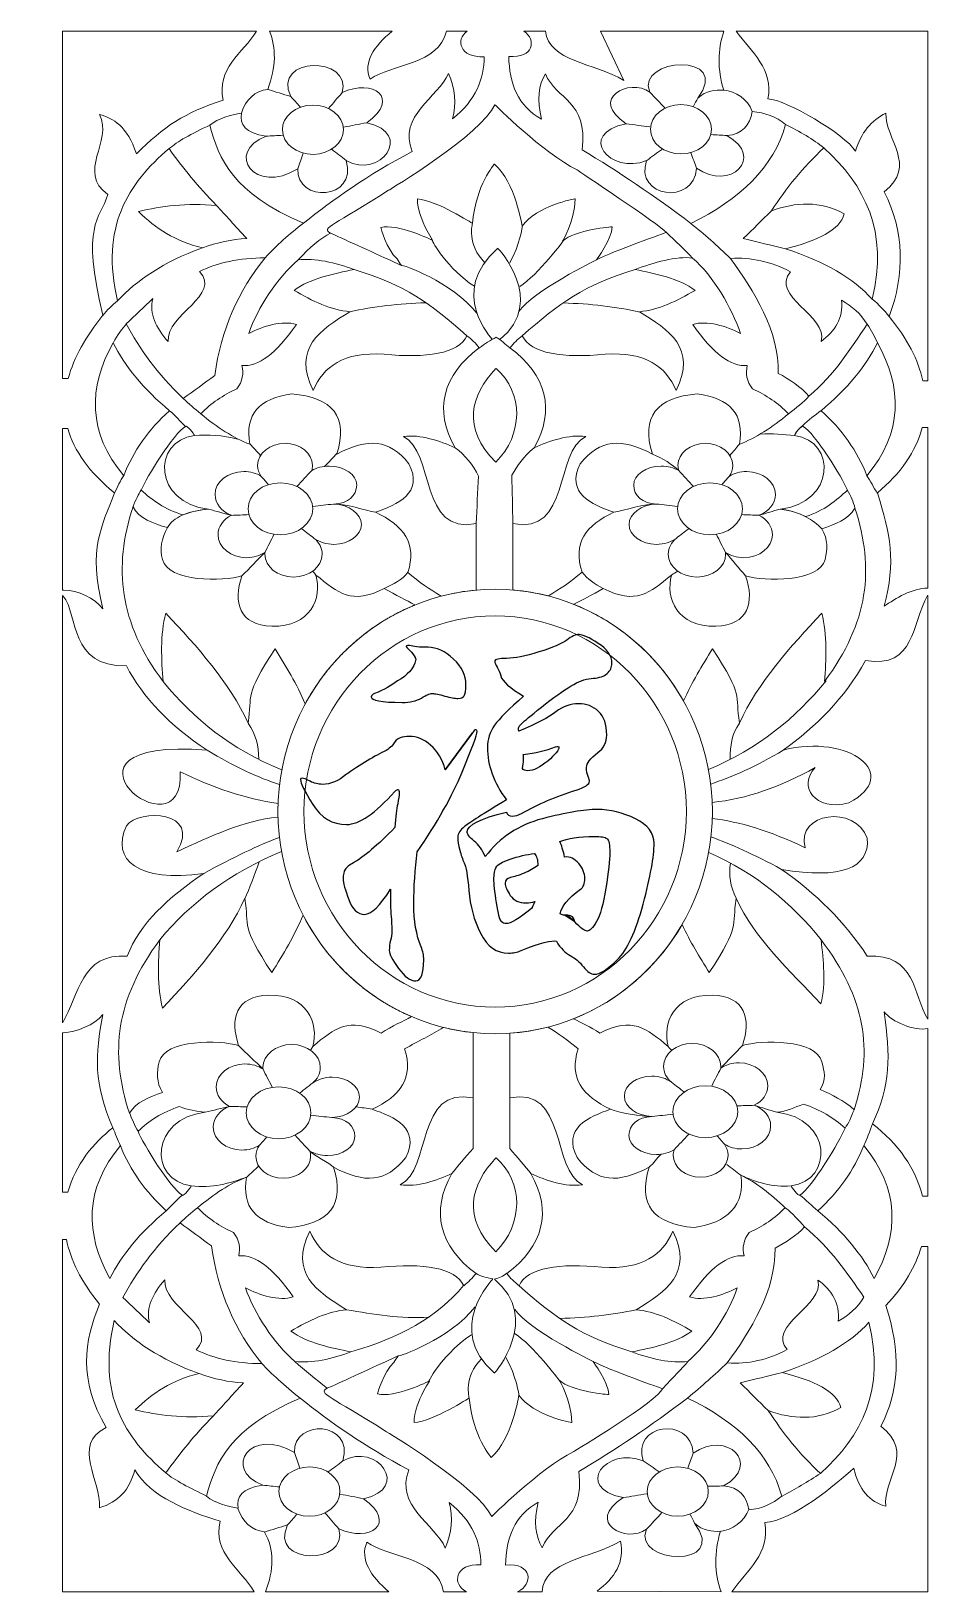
# Model space of a CAD drawing. Header units: centimetres. Extents: x 1.6 to 8.3, y -2.2 to 9.5.
import ezdxf

# ---------------------------------------------------------------- set-up
doc = ezdxf.new("R2010")
doc.units = ezdxf.units.CM
doc.header["$MEASUREMENT"] = 0
doc.layers.add('layer 1', color=7, linetype='Continuous')

msp = doc.modelspace()

# ---------------------------------------------------------------- linework, layer by layer
at = {"layer": 'layer 1', "color": 250, "lineweight": 9}
for points, knots in [([(3.30833, 9.49999), (3.30833, 9.49999), (1.85395, 9.49999), (1.85395, 9.49999), (1.85395, 9.49999), (1.85395, 9.49999), (1.85395, 6.89851), (1.85395, 6.89851)], [0, 0, 0, 0, 0.33333333, 0.33333333, 0.33333333, 0.33333333, 1, 1, 1, 1]), ([(1.89665, 6.89851), (1.93851, 7.0535), (2.02763, 7.21149), (2.15619, 7.37138), (2.15619, 7.37138), (1.99128, 8.05525), (2.13166, 8.08166), (2.19397, 8.27628), (2.19397, 8.27628), (1.95571, 8.4453), (2.23508, 8.67106), (2.131, 8.87617), (2.131, 8.87617), (2.23618, 8.84522), (2.33712, 8.79184), (2.40805, 8.58132), (2.40805, 8.58132), (2.61265, 8.7846), (2.76909, 8.89242), (3.05874, 8.98238), (3.05874, 8.98238), (3.00401, 9.216), (3.20339, 9.33661), (3.30833, 9.49999)], [0, 0, 0, 0, 0.14285714, 0.14285714, 0.14285714, 0.14285714, 0.28571429, 0.28571429, 0.28571429, 0.28571429, 0.42857143, 0.42857143, 0.42857143, 0.42857143, 0.57142857, 0.57142857, 0.57142857, 0.57142857, 0.71428571, 0.71428571, 0.71428571, 0.71428571, 1, 1, 1, 1]), ([(3.40603, 9.49999), (3.45458, 9.37575), (3.45691, 9.23323), (3.39169, 9.064), (3.39169, 9.064), (3.44915, 9.04639), (3.50663, 9.02879), (3.56411, 9.01119), (3.56411, 9.01119), (3.42236, 9.31128), (4.02484, 9.31926), (3.95056, 9.03998), (3.95056, 9.03998), (4.17912, 9.14765), (4.39359, 9.00075), (4.13487, 8.81437), (4.13487, 8.81437), (4.49355, 8.73599), (4.23394, 8.38716), (3.98029, 8.53115), (3.98029, 8.53115), (4.06548, 8.23035), (3.60571, 8.21435), (3.6176, 8.46876), (3.6176, 8.46876), (3.29455, 8.27035), (3.06665, 8.59196), (3.37979, 8.71356), (3.37979, 8.71356), (3.2202, 8.73517), (3.18058, 8.80075), (3.19548, 8.88637), (3.19548, 8.88637), (3.11412, 8.86887), (3.02292, 8.85131), (2.95767, 8.79518), (2.95767, 8.79518), (3.02523, 8.54112), (3.12896, 8.28905), (3.65922, 8.06073), (3.65922, 8.06073), (3.88558, 8.23996), (4.13627, 8.41917), (4.47377, 8.59836), (4.47377, 8.59836), (4.36729, 8.86723), (4.66993, 9.00575), (4.74725, 9.184), (4.74725, 9.184), (4.79677, 9.07037), (4.8067, 8.95677), (4.77699, 8.84317), (4.77699, 8.84317), (4.95437, 8.98396), (5.01184, 9.14237), (5.0148, 9.3088), (5.0148, 9.3088), (4.83049, 9.29959), (4.79803, 9.43743), (4.88568, 9.49999)], [0, 0, 0, 0, 0.0625, 0.0625, 0.0625, 0.0625, 0.125, 0.125, 0.125, 0.125, 0.1875, 0.1875, 0.1875, 0.1875, 0.25, 0.25, 0.25, 0.25, 0.3125, 0.3125, 0.3125, 0.3125, 0.375, 0.375, 0.375, 0.375, 0.4375, 0.4375, 0.4375, 0.4375, 0.5, 0.5, 0.5, 0.5, 0.5625, 0.5625, 0.5625, 0.5625, 0.625, 0.625, 0.625, 0.625, 0.6875, 0.6875, 0.6875, 0.6875, 0.75, 0.75, 0.75, 0.75, 0.8125, 0.8125, 0.8125, 0.8125, 0.875, 0.875, 0.875, 0.875, 1, 1, 1, 1]), ([(4.73081, 9.49999), (4.67955, 9.25051), (4.31584, 9.25297), (4.15865, 9.14079), (4.15865, 9.14079), (4.1072, 9.26768), (4.18599, 9.38582), (4.32413, 9.49999)], [0, 0, 0, 0, 0.33333333, 0.33333333, 0.33333333, 0.33333333, 1, 1, 1, 1]), ([(6.8112, 9.49999), (6.76318, 9.35995), (6.76268, 9.21294), (6.80971, 9.05895), (6.80971, 9.05895), (6.74493, 9.06032), (6.68013, 9.05783), (6.61536, 8.99773), (6.61536, 8.99773), (6.88096, 9.34615), (6.14521, 9.30167), (6.25512, 9.04365), (6.25512, 9.04365), (6.10502, 9.15336), (5.79059, 8.99389), (6.07975, 8.80637), (6.07975, 8.80637), (5.70221, 8.73203), (5.95718, 8.41964), (6.23143, 8.53082), (6.23143, 8.53082), (6.13781, 8.2572), (6.58415, 8.18832), (6.60589, 8.47342), (6.60589, 8.47342), (6.85868, 8.29482), (7.12412, 8.55634), (6.8334, 8.71834), (6.8334, 8.71834), (6.95348, 8.72664), (7.00404, 8.79808), (7.023, 8.89822), (7.023, 8.89822), (7.1178, 8.88931), (7.20431, 8.86098), (7.27382, 8.80103), (7.27382, 8.80103), (7.18612, 8.48018), (6.929, 8.23806), (6.56323, 8.0601), (6.56323, 8.0601), (6.29145, 8.2671), (6.01968, 8.44805), (5.74793, 8.61119), (5.74793, 8.61119), (5.79464, 8.98481), (5.55512, 8.98224), (5.47302, 9.18141), (5.47302, 9.18141), (5.42282, 9.09666), (5.40789, 8.98697), (5.44459, 8.84081), (5.44459, 8.84081), (5.26464, 8.93853), (5.20422, 9.10859), (5.19809, 9.31154), (5.19809, 9.31154), (5.38979, 9.2945), (5.40542, 9.43761), (5.3126, 9.49999)], [0, 0, 0, 0, 0.0625, 0.0625, 0.0625, 0.0625, 0.125, 0.125, 0.125, 0.125, 0.1875, 0.1875, 0.1875, 0.1875, 0.25, 0.25, 0.25, 0.25, 0.3125, 0.3125, 0.3125, 0.3125, 0.375, 0.375, 0.375, 0.375, 0.4375, 0.4375, 0.4375, 0.4375, 0.5, 0.5, 0.5, 0.5, 0.5625, 0.5625, 0.5625, 0.5625, 0.625, 0.625, 0.625, 0.625, 0.6875, 0.6875, 0.6875, 0.6875, 0.75, 0.75, 0.75, 0.75, 0.8125, 0.8125, 0.8125, 0.8125, 0.875, 0.875, 0.875, 0.875, 1, 1, 1, 1]), ([(6.06079, 9.13166), (6.06079, 9.13166), (5.8854, 9.49999), (5.8854, 9.49999), (5.8854, 9.49999), (5.8854, 9.49999), (6.8112, 9.49999), (6.8112, 9.49999)], [0, 0, 0, 0, 0.33333333, 0.33333333, 0.33333333, 0.33333333, 1, 1, 1, 1]), ([(8.3028, 6.88063), (8.3028, 6.88063), (8.33947, 6.88063), (8.33947, 6.88063), (8.33947, 6.88063), (8.33947, 6.88063), (8.33947, 9.49999), (8.33947, 9.49999), (8.33947, 9.49999), (8.33947, 9.49999), (6.90377, 9.49999), (6.90377, 9.49999)], [0, 0, 0, 0, 0.25, 0.25, 0.25, 0.25, 0.5, 0.5, 0.5, 0.5, 1, 1, 1, 1]), ([(6.90377, 9.49999), (7.01999, 9.34299), (7.18255, 9.21531), (7.14151, 8.99389), (7.14151, 8.99389), (7.28096, 8.98502), (7.71481, 8.72971), (7.79797, 8.60166), (7.79797, 8.60166), (7.83729, 8.74042), (7.91713, 8.83014), (8.02464, 8.88634), (8.02464, 8.88634), (8.02044, 8.68978), (8.26545, 8.4932), (8.01204, 8.29662), (8.01204, 8.29662), (8.16521, 7.99902), (8.16928, 7.68636), (8.04983, 7.3612), (8.04983, 7.3612), (8.18606, 7.19689), (8.26851, 7.03563), (8.3028, 6.88063)], [0, 0, 0, 0, 0.14285714, 0.14285714, 0.14285714, 0.14285714, 0.28571429, 0.28571429, 0.28571429, 0.28571429, 0.42857143, 0.42857143, 0.42857143, 0.42857143, 0.57142857, 0.57142857, 0.57142857, 0.57142857, 0.71428571, 0.71428571, 0.71428571, 0.71428571, 1, 1, 1, 1]), ([(3.72805, 8.94681), (3.60203, 8.94573), (3.50033, 8.86185), (3.50166, 8.76009), (3.50166, 8.76009), (3.50301, 8.65833), (3.6069, 8.57622), (3.73293, 8.5773), (3.73293, 8.5773), (3.85896, 8.57839), (3.96067, 8.66227), (3.95932, 8.76402), (3.95932, 8.76402), (3.95798, 8.86578), (3.85408, 8.94789), (3.72805, 8.94681)], [0, 0, 0, 0, 0.2, 0.2, 0.2, 0.2, 0.4, 0.4, 0.4, 0.4, 0.6, 0.6, 0.6, 0.6, 1, 1, 1, 1]), ([(4.36098, 7.79335), (4.37191, 7.77724), (4.38285, 7.76114), (4.39378, 7.74503), (4.39378, 7.74503), (4.37238, 7.75479), (4.35098, 7.76456), (4.32959, 7.77432), (4.32959, 7.77432), (4.17389, 7.84522), (3.94035, 7.95157), (3.86252, 7.98702), (3.86252, 7.98702), (3.78467, 8.02247), (3.89392, 8.05052), (4.29818, 8.30766), (4.29818, 8.30766), (4.29818, 8.30766), (4.99684, 8.7267), (5.09495, 8.94894), (5.09495, 8.94894), (5.09495, 8.94894), (5.45213, 8.5902), (5.71118, 8.46005), (5.71118, 8.46005), (5.71118, 8.46005), (6.32928, 8.04906), (6.3806, 7.99215), (6.3806, 7.99215), (6.3806, 7.99215), (5.97807, 7.8505), (5.8564, 7.78701), (5.8564, 7.78701), (5.8564, 7.78701), (5.97021, 7.94257), (5.97415, 8.03464), (5.97415, 8.03464), (5.97415, 8.03464), (5.69548, 8.01242), (5.60128, 7.9267), (5.60128, 7.9267), (5.60128, 7.9267), (5.69156, 8.06638), (5.69548, 8.24416), (5.69548, 8.24416), (5.69548, 8.24416), (5.40503, 8.19338), (5.29906, 8.03781), (5.29906, 8.03781), (5.29906, 8.03781), (5.24803, 8.37114), (5.09103, 8.50448), (5.09103, 8.50448), (5.09103, 8.50448), (4.95367, 8.34891), (4.92618, 8.06003), (4.92618, 8.06003), (4.92618, 8.06003), (4.65929, 8.23145), (4.51405, 8.24416), (4.51405, 8.24416), (4.51405, 8.24416), (4.50228, 8.13305), (4.62788, 7.93305), (4.62788, 7.93305), (4.62788, 7.93305), (4.36098, 8.06321), (4.23929, 8.0283), (4.23929, 8.0283), (4.23929, 8.0283), (4.28249, 7.86637), (4.36098, 7.79335)], [0, 0, 0, 0, 0.05263158, 0.05263158, 0.05263158, 0.05263158, 0.10526316, 0.10526316, 0.10526316, 0.10526316, 0.15789474, 0.15789474, 0.15789474, 0.15789474, 0.21052632, 0.21052632, 0.21052632, 0.21052632, 0.26315789, 0.26315789, 0.26315789, 0.26315789, 0.31578947, 0.31578947, 0.31578947, 0.31578947, 0.36842105, 0.36842105, 0.36842105, 0.36842105, 0.42105263, 0.42105263, 0.42105263, 0.42105263, 0.47368421, 0.47368421, 0.47368421, 0.47368421, 0.52631579, 0.52631579, 0.52631579, 0.52631579, 0.57894737, 0.57894737, 0.57894737, 0.57894737, 0.63157895, 0.63157895, 0.63157895, 0.63157895, 0.68421053, 0.68421053, 0.68421053, 0.68421053, 0.73684211, 0.73684211, 0.73684211, 0.73684211, 0.78947368, 0.78947368, 0.78947368, 0.78947368, 0.84210526, 0.84210526, 0.84210526, 0.84210526, 0.89473684, 0.89473684, 0.89473684, 0.89473684, 1, 1, 1, 1]), ([(6.48913, 8.94995), (6.61517, 8.94995), (6.71797, 8.86694), (6.71797, 8.76519), (6.71797, 8.76519), (6.71797, 8.66342), (6.61517, 8.58042), (6.48913, 8.58042), (6.48913, 8.58042), (6.36309, 8.58042), (6.26028, 8.66342), (6.26028, 8.76519), (6.26028, 8.76519), (6.26028, 8.86694), (6.36309, 8.94995), (6.48913, 8.94995)], [0, 0, 0, 0, 0.2, 0.2, 0.2, 0.2, 0.4, 0.4, 0.4, 0.4, 0.6, 0.6, 0.6, 0.6, 1, 1, 1, 1]), ([(2.65212, 8.62055), (2.34549, 8.35891), (2.1348, 8.0333), (2.26659, 7.47924), (2.26659, 7.47924), (2.40821, 7.63296), (2.60812, 7.76941), (2.902, 7.87698), (2.902, 7.87698), (2.6997, 7.92405), (2.5498, 8.02397), (2.42366, 8.14789), (2.42366, 8.14789), (2.59383, 8.19017), (2.7818, 8.21323), (3.00909, 8.19401), (3.00909, 8.19401), (2.86747, 8.3362), (2.75561, 8.47839), (2.65212, 8.62055)], [0, 0, 0, 0, 0.16666667, 0.16666667, 0.16666667, 0.16666667, 0.33333333, 0.33333333, 0.33333333, 0.33333333, 0.5, 0.5, 0.5, 0.5, 0.66666667, 0.66666667, 0.66666667, 0.66666667, 1, 1, 1, 1]), ([(7.56013, 8.62485), (7.87058, 8.34601), (8.04567, 7.99647), (7.92304, 7.49138), (7.92304, 7.49138), (7.78298, 7.64817), (7.56651, 7.77411), (7.27364, 7.86921), (7.27364, 7.86921), (7.50925, 7.9296), (7.68113, 8.00929), (7.71294, 8.13137), (7.71294, 8.13137), (7.53149, 8.23164), (7.35004, 8.21878), (7.16858, 8.1545), (7.16858, 8.1545), (7.2768, 8.32029), (7.40096, 8.47965), (7.56013, 8.62485)], [0, 0, 0, 0, 0.16666667, 0.16666667, 0.16666667, 0.16666667, 0.33333333, 0.33333333, 0.33333333, 0.33333333, 0.5, 0.5, 0.5, 0.5, 0.66666667, 0.66666667, 0.66666667, 0.66666667, 1, 1, 1, 1]), ([(3.00909, 8.19401), (3.07293, 8.12486), (3.14474, 8.04375), (3.23561, 7.94545), (3.23561, 7.94545), (3.12197, 7.94228), (3.01561, 7.91657), (2.902, 7.87698)], [0, 0, 0, 0, 0.33333333, 0.33333333, 0.33333333, 0.33333333, 1, 1, 1, 1]), ([(7.16858, 8.1545), (7.092, 8.08078), (7.03334, 8.02011), (6.95676, 7.94638), (6.95676, 7.94638), (7.07164, 7.92022), (7.15875, 7.89536), (7.27364, 7.86921)], [0, 0, 0, 0, 0.33333333, 0.33333333, 0.33333333, 0.33333333, 1, 1, 1, 1]), ([(5.0754, 7.19138), (5.0754, 7.19138), (4.73853, 7.54173), (5.11592, 7.87444), (5.11592, 7.87444), (5.11592, 7.87444), (5.48827, 7.4841), (5.13207, 7.18914)], [0, 0, 0, 0, 0.33333333, 0.33333333, 0.33333333, 0.33333333, 1, 1, 1, 1]), ([(2.33086, 7.30633), (2.4321, 7.11996), (2.56304, 6.9336), (2.7592, 6.74721), (2.7592, 6.74721), (2.83774, 6.80485), (2.91628, 6.86249), (2.99481, 6.92013), (2.99481, 6.92013), (3.04263, 7.26273), (3.17117, 7.55519), (3.37318, 7.80205), (3.37318, 7.80205), (3.17934, 7.80097), (3.01513, 7.76637), (2.88057, 7.69829), (2.88057, 7.69829), (3.05155, 7.52343), (2.63205, 7.3809), (2.64498, 7.17375), (2.64498, 7.17375), (2.55499, 7.27716), (2.50209, 7.38354), (2.53075, 7.49654), (2.53075, 7.49654), (2.46411, 7.43313), (2.39748, 7.36973), (2.33086, 7.30633)], [0, 0, 0, 0, 0.125, 0.125, 0.125, 0.125, 0.25, 0.25, 0.25, 0.25, 0.375, 0.375, 0.375, 0.375, 0.5, 0.5, 0.5, 0.5, 0.625, 0.625, 0.625, 0.625, 0.75, 0.75, 0.75, 0.75, 1, 1, 1, 1]), ([(4.95513, 5.3122), (4.95513, 5.475), (4.95513, 5.62185), (4.95513, 5.81037), (4.95513, 5.81037), (4.5269, 5.72124), (4.64472, 6.34799), (4.40952, 6.46169), (4.40952, 6.46169), (4.53747, 6.48142), (4.68095, 6.42921), (4.79726, 6.37861), (4.79726, 6.37861), (4.63345, 6.6622), (4.70417, 6.92283), (4.97757, 7.12783), (4.97757, 7.12783), (4.9506, 7.16088), (4.91991, 7.19096), (4.88551, 7.21811), (4.88551, 7.21811), (4.82472, 7.08369), (4.57579, 7.04743), (4.26448, 7.07959), (4.26448, 7.07959), (3.95843, 7.09972), (3.80939, 6.98491), (3.7317, 6.80876), (3.7317, 6.80876), (3.5749, 7.12344), (3.7855, 7.26365), (4.00796, 7.39823), (4.00796, 7.39823), (3.86911, 7.41006), (3.7239, 7.47822), (3.5903, 7.55808), (3.5903, 7.55808), (3.71009, 7.64811), (3.89279, 7.68369), (4.03882, 7.71421), (4.03882, 7.71421), (3.90476, 7.76521), (3.73818, 7.80292), (3.61988, 7.78591), (3.61988, 7.78591), (3.4622, 7.64945), (3.31784, 7.43016), (3.24949, 7.23418), (3.24949, 7.23418), (3.35256, 7.28965), (3.50371, 7.33492), (3.60672, 7.30264), (3.60672, 7.30264), (3.45578, 7.08244), (3.32031, 6.98338), (3.19891, 6.99463), (3.19891, 6.99463), (3.21168, 6.9362), (3.20596, 6.87777), (3.15945, 6.81938), (3.15945, 6.81938), (3.05757, 6.77357), (2.96717, 6.7123), (2.88977, 6.63351), (2.88977, 6.63351), (3.01256, 6.53195), (3.13535, 6.45057), (3.25812, 6.40515), (3.25812, 6.40515), (3.21833, 6.62781), (3.32803, 6.7505), (3.57383, 6.7822), (3.57383, 6.7822), (3.87518, 6.75723), (4.00073, 6.611), (3.90929, 6.3308), (3.90929, 6.3308), (4.14568, 6.45265), (4.29954, 6.44694), (4.45075, 6.25876), (4.45075, 6.25876), (4.56172, 6.03695), (4.36526, 5.95403), (4.1987, 5.89534), (4.1987, 5.89534), (4.41011, 5.79918), (4.51333, 5.65793), (4.44209, 5.44394), (4.44209, 5.44394), (4.52522, 5.37077), (4.60839, 5.31822), (4.69153, 5.26623), (4.69153, 5.26623), (4.77693, 5.28872), (4.86502, 5.30419), (4.95513, 5.3122)], [0, 0, 0, 0, 0.04, 0.04, 0.04, 0.04, 0.08, 0.08, 0.08, 0.08, 0.12, 0.12, 0.12, 0.12, 0.16, 0.16, 0.16, 0.16, 0.2, 0.2, 0.2, 0.2, 0.24, 0.24, 0.24, 0.24, 0.28, 0.28, 0.28, 0.28, 0.32, 0.32, 0.32, 0.32, 0.36, 0.36, 0.36, 0.36, 0.4, 0.4, 0.4, 0.4, 0.44, 0.44, 0.44, 0.44, 0.48, 0.48, 0.48, 0.48, 0.52, 0.52, 0.52, 0.52, 0.56, 0.56, 0.56, 0.56, 0.6, 0.6, 0.6, 0.6, 0.64, 0.64, 0.64, 0.64, 0.68, 0.68, 0.68, 0.68, 0.72, 0.72, 0.72, 0.72, 0.76, 0.76, 0.76, 0.76, 0.8, 0.8, 0.8, 0.8, 0.84, 0.84, 0.84, 0.84, 0.88, 0.88, 0.88, 0.88, 0.92, 0.92, 0.92, 0.92, 1, 1, 1, 1]), ([(5.23033, 5.31292), (5.23033, 5.47543), (5.23033, 5.62213), (5.23033, 5.81037), (5.23033, 5.81037), (5.65853, 5.72124), (5.54072, 6.34799), (5.77592, 6.46169), (5.77592, 6.46169), (5.64797, 6.48142), (5.50448, 6.42921), (5.38818, 6.37861), (5.38818, 6.37861), (5.55199, 6.66219), (5.48129, 6.92283), (5.20785, 7.12783), (5.20785, 7.12783), (5.23484, 7.16088), (5.26554, 7.19097), (5.29993, 7.21811), (5.29993, 7.21811), (5.36073, 7.08369), (5.60965, 7.04743), (5.92096, 7.07959), (5.92096, 7.07959), (6.227, 7.09972), (6.37605, 6.98491), (6.45374, 6.80876), (6.45374, 6.80876), (6.61053, 7.12344), (6.39992, 7.26365), (6.17748, 7.39823), (6.17748, 7.39823), (6.31632, 7.41006), (6.46154, 7.47822), (6.59514, 7.55808), (6.59514, 7.55808), (6.47534, 7.64813), (6.29265, 7.68369), (6.14661, 7.71421), (6.14661, 7.71421), (6.28067, 7.76521), (6.45821, 7.8167), (6.57652, 7.7997), (6.57652, 7.7997), (6.73422, 7.66324), (6.8676, 7.43016), (6.93595, 7.23418), (6.93595, 7.23418), (6.83288, 7.28965), (6.68172, 7.33492), (6.57871, 7.30264), (6.57871, 7.30264), (6.72965, 7.08244), (6.86513, 6.98338), (6.98652, 6.99463), (6.98652, 6.99463), (6.97376, 6.9362), (6.97949, 6.87777), (7.02598, 6.81938), (7.02598, 6.81938), (7.12786, 6.77357), (7.21827, 6.7123), (7.29566, 6.63351), (7.29566, 6.63351), (7.17287, 6.53195), (7.05008, 6.45057), (6.92733, 6.40516), (6.92733, 6.40516), (6.96711, 6.62781), (6.85741, 6.7505), (6.6116, 6.7822), (6.6116, 6.7822), (6.31027, 6.75723), (6.1847, 6.611), (6.27614, 6.3308), (6.27614, 6.3308), (6.03976, 6.45265), (5.88588, 6.44694), (5.73468, 6.25876), (5.73468, 6.25876), (5.6237, 6.03695), (5.82018, 5.95403), (5.98672, 5.89534), (5.98672, 5.89534), (5.77532, 5.79918), (5.6772, 5.66134), (5.74843, 5.44736), (5.74843, 5.44736), (5.6651, 5.37405), (5.58059, 5.32062), (5.49604, 5.26769), (5.49604, 5.26769), (5.40995, 5.29003), (5.32117, 5.30531), (5.23033, 5.31292)], [0, 0, 0, 0, 0.04, 0.04, 0.04, 0.04, 0.08, 0.08, 0.08, 0.08, 0.12, 0.12, 0.12, 0.12, 0.16, 0.16, 0.16, 0.16, 0.2, 0.2, 0.2, 0.2, 0.24, 0.24, 0.24, 0.24, 0.28, 0.28, 0.28, 0.28, 0.32, 0.32, 0.32, 0.32, 0.36, 0.36, 0.36, 0.36, 0.4, 0.4, 0.4, 0.4, 0.44, 0.44, 0.44, 0.44, 0.48, 0.48, 0.48, 0.48, 0.52, 0.52, 0.52, 0.52, 0.56, 0.56, 0.56, 0.56, 0.6, 0.6, 0.6, 0.6, 0.64, 0.64, 0.64, 0.64, 0.68, 0.68, 0.68, 0.68, 0.72, 0.72, 0.72, 0.72, 0.76, 0.76, 0.76, 0.76, 0.8, 0.8, 0.8, 0.8, 0.84, 0.84, 0.84, 0.84, 0.88, 0.88, 0.88, 0.88, 0.92, 0.92, 0.92, 0.92, 1, 1, 1, 1]), ([(6.86116, 7.79656), (7.03445, 7.55773), (7.22663, 7.25355), (7.21886, 6.93596), (7.21886, 6.93596), (7.30184, 6.89297), (7.38893, 6.83366), (7.44857, 6.76543), (7.44857, 6.76543), (7.64338, 6.92897), (7.76047, 7.12174), (7.88458, 7.30429), (7.88458, 7.30429), (7.83813, 7.3823), (7.77027, 7.43863), (7.69272, 7.4851), (7.69272, 7.4851), (7.70737, 7.34893), (7.64208, 7.24988), (7.53995, 7.17589), (7.53995, 7.17589), (7.59541, 7.36745), (7.15186, 7.5158), (7.31022, 7.69668), (7.31022, 7.69668), (7.16684, 7.77408), (7.01232, 7.80737), (6.86116, 7.79656)], [0, 0, 0, 0, 0.125, 0.125, 0.125, 0.125, 0.25, 0.25, 0.25, 0.25, 0.375, 0.375, 0.375, 0.375, 0.5, 0.5, 0.5, 0.5, 0.625, 0.625, 0.625, 0.625, 0.75, 0.75, 0.75, 0.75, 1, 1, 1, 1]), ([(2.234, 7.1652), (2.31733, 6.99191), (2.4614, 6.81847), (2.65586, 6.65639), (2.65586, 6.65639), (2.49962, 6.51625), (2.38504, 6.35365), (2.31213, 6.16861), (2.31213, 6.16861), (2.04236, 6.49329), (2.0454, 6.82934), (2.234, 7.1652)], [0, 0, 0, 0, 0.25, 0.25, 0.25, 0.25, 0.5, 0.5, 0.5, 0.5, 1, 1, 1, 1]), ([(4.97848, 7.12751), (5.01848, 7.15605), (5.06128, 7.18233), (5.10467, 7.20815), (5.10467, 7.20815), (5.14103, 7.18233), (5.17556, 7.15555), (5.2069, 7.127)], [0, 0, 0, 0, 0.33333333, 0.33333333, 0.33333333, 0.33333333, 1, 1, 1, 1]), ([(7.96156, 7.1652), (7.87824, 6.99191), (7.73415, 6.81847), (7.5397, 6.65639), (7.5397, 6.65639), (7.69595, 6.51625), (7.81054, 6.35365), (7.88345, 6.16861), (7.88345, 6.16861), (8.15322, 6.49329), (8.15017, 6.82934), (7.96156, 7.1652)], [0, 0, 0, 0, 0.25, 0.25, 0.25, 0.25, 0.5, 0.5, 0.5, 0.5, 1, 1, 1, 1]), ([(5.10241, 6.97341), (4.91147, 6.77028), (4.84673, 6.52886), (5.10056, 6.26981), (5.10056, 6.26981), (5.30869, 6.47447), (5.31104, 6.79221), (5.10312, 6.97341)], [0, 0, 0, 0, 0.33333333, 0.33333333, 0.33333333, 0.33333333, 1, 1, 1, 1]), ([(7.08386, 6.48098), (7.17223, 6.48477), (7.26073, 6.4794), (7.33916, 6.46973), (7.33916, 6.46973), (7.35515, 6.49798), (7.37421, 6.52253), (7.40023, 6.54272), (7.40023, 6.54272), (7.44647, 6.589), (7.49275, 6.62239), (7.53903, 6.65752)], [0, 0, 0, 0, 0.25, 0.25, 0.25, 0.25, 0.5, 0.5, 0.5, 0.5, 1, 1, 1, 1]), ([(1.85395, 5.31449), (1.85372, 5.30934), (1.85768, 5.30942), (1.86291, 5.31022), (1.86291, 5.31022), (1.97368, 5.31189), (2.09008, 5.25416), (2.15619, 5.17082), (2.15619, 5.17082), (2.04217, 5.63417), (2.14977, 5.78663), (2.24434, 6.03942), (2.24434, 6.03942), (2.05336, 6.1944), (1.94029, 6.35584), (1.89405, 6.52217)], [0, 0, 0, 0, 0.2, 0.2, 0.2, 0.2, 0.4, 0.4, 0.4, 0.4, 0.6, 0.6, 0.6, 0.6, 1, 1, 1, 1]), ([(2.77634, 6.53892), (2.68889, 6.48919), (2.48117, 6.15427), (2.44424, 6.06141), (2.44424, 6.06141), (2.52422, 5.98403), (2.62121, 5.91772), (2.75584, 5.87571), (2.75584, 5.87571), (2.82007, 5.90003), (2.8761, 5.9111), (2.94853, 5.91882), (2.94853, 5.91882), (2.53758, 5.96255), (2.51941, 6.42783), (2.84217, 6.46973), (2.84217, 6.46973), (2.84002, 6.48423), (2.78745, 6.54776), (2.77634, 6.53892)], [0, 0, 0, 0, 0.16666667, 0.16666667, 0.16666667, 0.16666667, 0.33333333, 0.33333333, 0.33333333, 0.33333333, 0.5, 0.5, 0.5, 0.5, 0.66666667, 0.66666667, 0.66666667, 0.66666667, 1, 1, 1, 1]), ([(7.40497, 6.53892), (7.49242, 6.48919), (7.70015, 6.15427), (7.73706, 6.06141), (7.73706, 6.06141), (7.6571, 5.98403), (7.55922, 5.90559), (7.42459, 5.86357), (7.42459, 5.86357), (7.36125, 5.89004), (7.30522, 5.91181), (7.23278, 5.91882), (7.23278, 5.91882), (7.64374, 5.96255), (7.6619, 6.42783), (7.33916, 6.46973), (7.33916, 6.46973), (7.34129, 6.48423), (7.39386, 6.54776), (7.40497, 6.53892)], [0, 0, 0, 0, 0.16666667, 0.16666667, 0.16666667, 0.16666667, 0.33333333, 0.33333333, 0.33333333, 0.33333333, 0.5, 0.5, 0.5, 0.5, 0.66666667, 0.66666667, 0.66666667, 0.66666667, 1, 1, 1, 1]), ([(8.29746, 6.52977), (8.25033, 6.35051), (8.13465, 6.18501), (7.96135, 6.03961), (7.96135, 6.03961), (8.05888, 5.73351), (8.10196, 5.52482), (8.01204, 5.19117), (8.01204, 5.19117), (8.09641, 5.24824), (8.22479, 5.32729), (8.33947, 5.32729)], [0, 0, 0, 0, 0.25, 0.25, 0.25, 0.25, 0.5, 0.5, 0.5, 0.5, 1, 1, 1, 1]), ([(8.33947, 5.32729), (8.33947, 5.32729), (8.33947, 6.52977), (8.33947, 6.52977), (8.33947, 6.52977), (8.33947, 6.52977), (8.29746, 6.52977), (8.29746, 6.52977)], [0, 0, 0, 0, 0.33333333, 0.33333333, 0.33333333, 0.33333333, 1, 1, 1, 1]), ([(3.88538, 5.95659), (4.0014, 5.95269), (4.09366, 5.88563), (4.09366, 5.80344), (4.09366, 5.80344), (4.09366, 5.72126), (4.0014, 5.65419), (3.88827, 5.65419), (3.88827, 5.65419), (3.83068, 5.65419), (3.77849, 5.6716), (3.74113, 5.69951), (3.74113, 5.69951), (3.77746, 5.66864), (3.79979, 5.62707), (3.79979, 5.58148), (3.79979, 5.58148), (3.79979, 5.48665), (3.70326, 5.40927), (3.58491, 5.40927), (3.58491, 5.40927), (3.46656, 5.40927), (3.37004, 5.48665), (3.37004, 5.58148), (3.37004, 5.58148), (3.37004, 5.5857), (3.3702, 5.58991), (3.37059, 5.59405), (3.37059, 5.59405), (3.33345, 5.56948), (3.28588, 5.55468), (3.23415, 5.55468), (3.23415, 5.55468), (3.11579, 5.55468), (3.01927, 5.63207), (3.01927, 5.72691), (3.01927, 5.72691), (3.01927, 5.78806), (3.05945, 5.84198), (3.11969, 5.87255), (3.11969, 5.87255), (3.04736, 5.90031), (2.99716, 5.95959), (2.99716, 6.02796), (2.99716, 6.02796), (2.99716, 6.1228), (3.09367, 6.20019), (3.21202, 6.20019), (3.21202, 6.20019), (3.26136, 6.20019), (3.30687, 6.18674), (3.34322, 6.1642), (3.34322, 6.1642), (3.3261, 6.18839), (3.31631, 6.21633), (3.31631, 6.24609), (3.31631, 6.24609), (3.31631, 6.33744), (3.40859, 6.41194), (3.52171, 6.41194), (3.52171, 6.41194), (3.63484, 6.41194), (3.7271, 6.33744), (3.7271, 6.24609), (3.7271, 6.24609), (3.7271, 6.23277), (3.72511, 6.2198), (3.72139, 6.20736), (3.72139, 6.20736), (3.75715, 6.22831), (3.80327, 6.241), (3.85351, 6.241), (3.85351, 6.241), (3.96665, 6.241), (4.05891, 6.17682), (4.05891, 6.09813), (4.05891, 6.09813), (4.05891, 6.01944), (3.99563, 5.96046), (3.88538, 5.95659)], [0, 0, 0, 0, 0.04761905, 0.04761905, 0.04761905, 0.04761905, 0.0952381, 0.0952381, 0.0952381, 0.0952381, 0.14285714, 0.14285714, 0.14285714, 0.14285714, 0.19047619, 0.19047619, 0.19047619, 0.19047619, 0.23809524, 0.23809524, 0.23809524, 0.23809524, 0.28571429, 0.28571429, 0.28571429, 0.28571429, 0.33333333, 0.33333333, 0.33333333, 0.33333333, 0.38095238, 0.38095238, 0.38095238, 0.38095238, 0.42857143, 0.42857143, 0.42857143, 0.42857143, 0.47619048, 0.47619048, 0.47619048, 0.47619048, 0.52380952, 0.52380952, 0.52380952, 0.52380952, 0.57142857, 0.57142857, 0.57142857, 0.57142857, 0.61904762, 0.61904762, 0.61904762, 0.61904762, 0.66666667, 0.66666667, 0.66666667, 0.66666667, 0.71428571, 0.71428571, 0.71428571, 0.71428571, 0.76190476, 0.76190476, 0.76190476, 0.76190476, 0.80952381, 0.80952381, 0.80952381, 0.80952381, 0.85714286, 0.85714286, 0.85714286, 0.85714286, 0.9047619, 0.9047619, 0.9047619, 0.9047619, 1, 1, 1, 1]), ([(4.79726, 6.37861), (4.86995, 6.32574), (4.93387, 6.24605), (4.97076, 6.16536), (4.97076, 6.16536), (4.96719, 6.05295), (4.9587, 5.92277), (4.95513, 5.81037)], [0, 0, 0, 0, 0.33333333, 0.33333333, 0.33333333, 0.33333333, 1, 1, 1, 1]), ([(5.38818, 6.37861), (5.30717, 6.31317), (5.26741, 6.24563), (5.22062, 6.17226), (5.22062, 6.17226), (5.2242, 6.0493), (5.22676, 5.93334), (5.23033, 5.81037)], [0, 0, 0, 0, 0.33333333, 0.33333333, 0.33333333, 0.33333333, 1, 1, 1, 1]), ([(6.30853, 5.95659), (6.19251, 5.95269), (6.10024, 5.88563), (6.10024, 5.80344), (6.10024, 5.80344), (6.10024, 5.72126), (6.19251, 5.65419), (6.30563, 5.65419), (6.30563, 5.65419), (6.36325, 5.65419), (6.41541, 5.6716), (6.45278, 5.69951), (6.45278, 5.69951), (6.41644, 5.66864), (6.39411, 5.62707), (6.39411, 5.58148), (6.39411, 5.58148), (6.39411, 5.48665), (6.49064, 5.40927), (6.60899, 5.40927), (6.60899, 5.40927), (6.72734, 5.40927), (6.82388, 5.48665), (6.82388, 5.58148), (6.82388, 5.58148), (6.82388, 5.5857), (6.8237, 5.58991), (6.82331, 5.59405), (6.82331, 5.59405), (6.86047, 5.56948), (6.90805, 5.55468), (6.95976, 5.55468), (6.95976, 5.55468), (7.07811, 5.55468), (7.17464, 5.63207), (7.17464, 5.72691), (7.17464, 5.72691), (7.17464, 5.78806), (7.13446, 5.84198), (7.07422, 5.87255), (7.07422, 5.87255), (7.14656, 5.90031), (7.19677, 5.95959), (7.19677, 6.02796), (7.19677, 6.02796), (7.19677, 6.1228), (7.10025, 6.20019), (6.98188, 6.20019), (6.98188, 6.20019), (6.93254, 6.20019), (6.88703, 6.18674), (6.85068, 6.1642), (6.85068, 6.1642), (6.86782, 6.18839), (6.87761, 6.21633), (6.87761, 6.24609), (6.87761, 6.24609), (6.87761, 6.33744), (6.78532, 6.41194), (6.6722, 6.41194), (6.6722, 6.41194), (6.55907, 6.41194), (6.4668, 6.33744), (6.4668, 6.24609), (6.4668, 6.24609), (6.4668, 6.23277), (6.4688, 6.2198), (6.47251, 6.20736), (6.47251, 6.20736), (6.43676, 6.22831), (6.39062, 6.241), (6.3404, 6.241), (6.3404, 6.241), (6.22727, 6.241), (6.13499, 6.17682), (6.13499, 6.09813), (6.13499, 6.09813), (6.13499, 6.01944), (6.19828, 5.96046), (6.30853, 5.95659)], [0, 0, 0, 0, 0.04761905, 0.04761905, 0.04761905, 0.04761905, 0.0952381, 0.0952381, 0.0952381, 0.0952381, 0.14285714, 0.14285714, 0.14285714, 0.14285714, 0.19047619, 0.19047619, 0.19047619, 0.19047619, 0.23809524, 0.23809524, 0.23809524, 0.23809524, 0.28571429, 0.28571429, 0.28571429, 0.28571429, 0.33333333, 0.33333333, 0.33333333, 0.33333333, 0.38095238, 0.38095238, 0.38095238, 0.38095238, 0.42857143, 0.42857143, 0.42857143, 0.42857143, 0.47619048, 0.47619048, 0.47619048, 0.47619048, 0.52380952, 0.52380952, 0.52380952, 0.52380952, 0.57142857, 0.57142857, 0.57142857, 0.57142857, 0.61904762, 0.61904762, 0.61904762, 0.61904762, 0.66666667, 0.66666667, 0.66666667, 0.66666667, 0.71428571, 0.71428571, 0.71428571, 0.71428571, 0.76190476, 0.76190476, 0.76190476, 0.76190476, 0.80952381, 0.80952381, 0.80952381, 0.80952381, 0.85714286, 0.85714286, 0.85714286, 0.85714286, 0.9047619, 0.9047619, 0.9047619, 0.9047619, 1, 1, 1, 1]), ([(3.48695, 6.1154), (3.62069, 6.1154), (3.72977, 6.02799), (3.72977, 5.9208), (3.72977, 5.9208), (3.72977, 5.81362), (3.62069, 5.7262), (3.48695, 5.7262), (3.48695, 5.7262), (3.35321, 5.7262), (3.24413, 5.81362), (3.24413, 5.9208), (3.24413, 5.9208), (3.24413, 6.02799), (3.35321, 6.1154), (3.48695, 6.1154)], [0, 0, 0, 0, 0.2, 0.2, 0.2, 0.2, 0.4, 0.4, 0.4, 0.4, 0.6, 0.6, 0.6, 0.6, 1, 1, 1, 1]), ([(6.70697, 6.1154), (6.57323, 6.1154), (6.46415, 6.02799), (6.46415, 5.9208), (6.46415, 5.9208), (6.46415, 5.81362), (6.57323, 5.7262), (6.70697, 5.7262), (6.70697, 5.7262), (6.84071, 5.7262), (6.94979, 5.81362), (6.94979, 5.9208), (6.94979, 5.9208), (6.94979, 6.02799), (6.84071, 6.1154), (6.70697, 6.1154)], [0, 0, 0, 0, 0.2, 0.2, 0.2, 0.2, 0.4, 0.4, 0.4, 0.4, 0.6, 0.6, 0.6, 0.6, 1, 1, 1, 1]), ([(4.12399, 4.9873), (4.12398, 4.98728), (4.12395, 4.98726), (4.12391, 4.98724), (4.12391, 4.98724), (4.12349, 4.98692), (4.12308, 4.98658), (4.12263, 4.98625), (4.12263, 4.98625), (4.11286, 4.97876), (4.10318, 4.97115), (4.09357, 4.96344), (4.09357, 4.96344), (4.09284, 4.96285), (4.09211, 4.96227), (4.09137, 4.96167), (4.09137, 4.96167), (4.08187, 4.95401), (4.07244, 4.94622), (4.06309, 4.93835), (4.06309, 4.93835), (4.06219, 4.93759), (4.0613, 4.93684), (4.06041, 4.93608), (4.06041, 4.93608), (4.0514, 4.92845), (4.04246, 4.92072), (4.03362, 4.91289), (4.03362, 4.91289), (4.03258, 4.91196), (4.03152, 4.91103), (4.03047, 4.91009), (4.03047, 4.91009), (4.02186, 4.90245), (4.01333, 4.8947), (4.00489, 4.88688), (4.00489, 4.88688), (4.00355, 4.88561), (4.00218, 4.88436), (4.00084, 4.88311), (4.00084, 4.88311), (3.99254, 4.87537), (3.98434, 4.86755), (3.97621, 4.85965), (3.97621, 4.85965), (3.9746, 4.85808), (3.97301, 4.85652), (3.97141, 4.85494), (3.97141, 4.85494), (3.96395, 4.84763), (3.95655, 4.84024), (3.94925, 4.83279), (3.94925, 4.83279), (3.94719, 4.83071), (3.94515, 4.82863), (3.94312, 4.82654), (3.94312, 4.82654), (3.936, 4.81922), (3.92895, 4.81183), (3.92196, 4.80437), (3.92196, 4.80437), (3.91986, 4.80212), (3.91776, 4.79988), (3.91566, 4.79761), (3.91566, 4.79761), (3.90913, 4.79056), (3.90267, 4.78345), (3.89627, 4.77629), (3.89627, 4.77629), (3.89352, 4.77324), (3.89079, 4.77016), (3.88808, 4.76708), (3.88808, 4.76708), (3.88218, 4.76039), (3.87633, 4.75365), (3.87054, 4.74687), (3.87054, 4.74687), (3.86744, 4.74325), (3.86437, 4.7396), (3.8613, 4.73596), (3.8613, 4.73596), (3.8562, 4.72988), (3.85116, 4.72377), (3.84614, 4.71761), (3.84614, 4.71761), (3.84269, 4.71339), (3.83926, 4.70914), (3.83585, 4.70488), (3.83585, 4.70488), (3.83116, 4.69902), (3.82652, 4.69312), (3.82191, 4.68718), (3.82191, 4.68718), (3.8182, 4.68241), (3.8145, 4.6776), (3.81084, 4.67276), (3.81084, 4.67276), (3.80677, 4.66742), (3.80276, 4.66205), (3.79874, 4.65666), (3.79874, 4.65666), (3.79445, 4.65087), (3.79021, 4.64505), (3.78599, 4.63921), (3.78599, 4.63921), (3.78269, 4.63463), (3.7794, 4.63003), (3.77614, 4.62541), (3.77614, 4.62541), (3.7714, 4.6187), (3.76671, 4.61196), (3.76207, 4.60517), (3.76207, 4.60517), (3.75951, 4.60142), (3.75696, 4.59766), (3.75443, 4.59389), (3.75443, 4.59389), (3.74936, 4.58639), (3.74438, 4.57882), (3.73944, 4.57122), (3.73944, 4.57122), (3.73739, 4.56807), (3.73535, 4.5649), (3.73332, 4.56173), (3.73332, 4.56173), (3.72809, 4.55354), (3.72291, 4.54531), (3.71781, 4.53701), (3.71781, 4.53701), (3.71658, 4.53501), (3.71535, 4.533), (3.71412, 4.53099), (3.71412, 4.53099), (3.70784, 4.52067), (3.70165, 4.51029), (3.69558, 4.49982), (3.69558, 4.49982), (3.69501, 4.49884), (3.69443, 4.49785), (3.69387, 4.49687), (3.69387, 4.49687), (3.68682, 4.48469), (3.67993, 4.4724), (3.67318, 4.46001), (3.67318, 4.46001), (3.6096, 4.6079), (3.52893, 4.74016), (3.44649, 4.87187), (3.44649, 4.87187), (3.20918, 4.50563), (3.2796, 4.5382), (3.24521, 4.31522), (3.24521, 4.31522), (3.10789, 4.61587), (2.86171, 4.89037), (2.62769, 5.13886), (2.62769, 5.13886), (2.58533, 4.97675), (2.59476, 4.78865), (2.60704, 4.62651), (2.60704, 4.62651), (2.27746, 5.07122), (2.23371, 5.47773), (2.38218, 5.93518), (2.38218, 5.93518), (2.42795, 5.85095), (2.53175, 5.80844), (2.64056, 5.78086), (2.64056, 5.78086), (2.59313, 5.6991), (2.58365, 5.61844), (2.6026, 5.54115), (2.6026, 5.54115), (2.64447, 5.37015), (3.05894, 5.37588), (3.19839, 5.41861), (3.19839, 5.41861), (3.13089, 5.22153), (3.17697, 5.04767), (3.42283, 5.04145), (3.42283, 5.04145), (3.71224, 5.03412), (3.80219, 5.25075), (3.7537, 5.42486), (3.7537, 5.42486), (3.91833, 5.29009), (4.02352, 5.19871), (4.26581, 5.32476), (4.26581, 5.32476), (4.35207, 5.2712), (4.43078, 5.23685), (4.49546, 5.20056), (4.49546, 5.20056), (4.48678, 5.197), (4.47813, 5.19338), (4.46952, 5.18968), (4.46952, 5.18968), (4.46576, 5.18806), (4.46201, 5.18644), (4.45826, 5.18479), (4.45826, 5.18479), (4.45002, 5.18118), (4.44181, 5.17749), (4.43363, 5.17374), (4.43363, 5.17374), (4.42946, 5.17182), (4.42528, 5.16988), (4.42112, 5.16793), (4.42112, 5.16793), (4.41372, 5.16445), (4.40633, 5.16092), (4.399, 5.15733), (4.399, 5.15733), (4.39398, 5.15489), (4.38899, 5.15241), (4.384, 5.14991), (4.384, 5.14991), (4.37762, 5.14672), (4.37129, 5.14348), (4.36496, 5.14021), (4.36496, 5.14021), (4.35898, 5.13711), (4.35301, 5.13397), (4.34707, 5.1308), (4.34707, 5.1308), (4.34188, 5.12804), (4.33672, 5.12524), (4.33158, 5.12242), (4.33158, 5.12242), (4.32439, 5.11848), (4.31723, 5.11448), (4.3101, 5.11044), (4.3101, 5.11044), (4.30649, 5.10838), (4.30288, 5.10631), (4.29928, 5.10423), (4.29928, 5.10423), (4.29069, 5.09926), (4.28215, 5.09421), (4.27365, 5.0891), (4.27365, 5.0891), (4.27178, 5.08796), (4.26991, 5.08683), (4.26804, 5.0857), (4.26804, 5.0857), (4.24629, 5.07246), (4.22486, 5.05873), (4.20376, 5.0445), (4.20376, 5.0445), (4.20363, 5.04442), (4.2035, 5.04433), (4.20337, 5.04424)], [0, 0, 0, 0, 0.015625, 0.015625, 0.015625, 0.015625, 0.03125, 0.03125, 0.03125, 0.03125, 0.046875, 0.046875, 0.046875, 0.046875, 0.0625, 0.0625, 0.0625, 0.0625, 0.078125, 0.078125, 0.078125, 0.078125, 0.09375, 0.09375, 0.09375, 0.09375, 0.109375, 0.109375, 0.109375, 0.109375, 0.125, 0.125, 0.125, 0.125, 0.140625, 0.140625, 0.140625, 0.140625, 0.15625, 0.15625, 0.15625, 0.15625, 0.171875, 0.171875, 0.171875, 0.171875, 0.1875, 0.1875, 0.1875, 0.1875, 0.203125, 0.203125, 0.203125, 0.203125, 0.21875, 0.21875, 0.21875, 0.21875, 0.234375, 0.234375, 0.234375, 0.234375, 0.25, 0.25, 0.25, 0.25, 0.265625, 0.265625, 0.265625, 0.265625, 0.28125, 0.28125, 0.28125, 0.28125, 0.296875, 0.296875, 0.296875, 0.296875, 0.3125, 0.3125, 0.3125, 0.3125, 0.328125, 0.328125, 0.328125, 0.328125, 0.34375, 0.34375, 0.34375, 0.34375, 0.359375, 0.359375, 0.359375, 0.359375, 0.375, 0.375, 0.375, 0.375, 0.390625, 0.390625, 0.390625, 0.390625, 0.40625, 0.40625, 0.40625, 0.40625, 0.421875, 0.421875, 0.421875, 0.421875, 0.4375, 0.4375, 0.4375, 0.4375, 0.453125, 0.453125, 0.453125, 0.453125, 0.46875, 0.46875, 0.46875, 0.46875, 0.484375, 0.484375, 0.484375, 0.484375, 0.5, 0.5, 0.5, 0.5, 0.515625, 0.515625, 0.515625, 0.515625, 0.53125, 0.53125, 0.53125, 0.53125, 0.546875, 0.546875, 0.546875, 0.546875, 0.5625, 0.5625, 0.5625, 0.5625, 0.578125, 0.578125, 0.578125, 0.578125, 0.59375, 0.59375, 0.59375, 0.59375, 0.609375, 0.609375, 0.609375, 0.609375, 0.625, 0.625, 0.625, 0.625, 0.640625, 0.640625, 0.640625, 0.640625, 0.65625, 0.65625, 0.65625, 0.65625, 0.671875, 0.671875, 0.671875, 0.671875, 0.6875, 0.6875, 0.6875, 0.6875, 0.703125, 0.703125, 0.703125, 0.703125, 0.71875, 0.71875, 0.71875, 0.71875, 0.734375, 0.734375, 0.734375, 0.734375, 0.75, 0.75, 0.75, 0.75, 0.765625, 0.765625, 0.765625, 0.765625, 0.78125, 0.78125, 0.78125, 0.78125, 0.796875, 0.796875, 0.796875, 0.796875, 0.8125, 0.8125, 0.8125, 0.8125, 0.828125, 0.828125, 0.828125, 0.828125, 0.84375, 0.84375, 0.84375, 0.84375, 0.859375, 0.859375, 0.859375, 0.859375, 0.875, 0.875, 0.875, 0.875, 0.890625, 0.890625, 0.890625, 0.890625, 0.90625, 0.90625, 0.90625, 0.90625, 0.921875, 0.921875, 0.921875, 0.921875, 0.9375, 0.9375, 0.9375, 0.9375, 0.953125, 0.953125, 0.953125, 0.953125, 0.96875, 0.96875, 0.96875, 0.96875, 1, 1, 1, 1]), ([(3.11816, 5.87146), (3.05972, 5.88736), (3.00698, 5.90293), (2.94853, 5.91882), (2.94853, 5.91882), (2.78376, 5.90073), (2.6859, 5.8597), (2.64056, 5.78086)], [0, 0, 0, 0, 0.33333333, 0.33333333, 0.33333333, 0.33333333, 1, 1, 1, 1]), ([(6.0621, 4.99276), (6.24318, 4.85579), (6.39579, 4.68147), (6.50871, 4.48102), (6.50871, 4.48102), (6.57078, 4.62049), (6.6477, 4.74643), (6.72622, 4.87187), (6.72622, 4.87187), (6.96352, 4.50563), (6.8931, 4.5382), (6.92749, 4.31522), (6.92749, 4.31522), (7.06479, 4.61587), (7.31099, 4.89037), (7.54501, 5.13886), (7.54501, 5.13886), (7.58737, 4.97675), (7.57794, 4.78865), (7.56566, 4.62651), (7.56566, 4.62651), (7.89524, 5.07122), (7.94186, 5.4685), (7.79338, 5.92596), (7.79338, 5.92596), (7.73961, 5.84265), (7.65038, 5.80292), (7.54501, 5.77164), (7.54501, 5.77164), (7.59241, 5.68988), (7.58906, 5.61844), (7.57011, 5.54115), (7.57011, 5.54115), (7.52821, 5.37015), (7.11375, 5.37588), (6.9743, 5.41861), (6.9743, 5.41861), (7.04181, 5.22153), (6.99573, 5.04767), (6.74988, 5.04145), (6.74988, 5.04145), (6.46048, 5.03412), (6.3705, 5.25075), (6.419, 5.42486), (6.419, 5.42486), (6.25437, 5.29009), (6.14919, 5.19871), (5.90689, 5.32476), (5.90689, 5.32476), (5.82446, 5.27359), (5.74895, 5.23994), (5.68596, 5.20538), (5.68596, 5.20538), (5.79928, 5.16013), (5.90658, 5.10229), (6.00602, 5.03346), (6.00602, 5.03346), (6.02809, 5.01847), (6.04488, 5.00571), (6.0621, 4.99276)], [0, 0, 0, 0, 0.0625, 0.0625, 0.0625, 0.0625, 0.125, 0.125, 0.125, 0.125, 0.1875, 0.1875, 0.1875, 0.1875, 0.25, 0.25, 0.25, 0.25, 0.3125, 0.3125, 0.3125, 0.3125, 0.375, 0.375, 0.375, 0.375, 0.4375, 0.4375, 0.4375, 0.4375, 0.5, 0.5, 0.5, 0.5, 0.5625, 0.5625, 0.5625, 0.5625, 0.625, 0.625, 0.625, 0.625, 0.6875, 0.6875, 0.6875, 0.6875, 0.75, 0.75, 0.75, 0.75, 0.8125, 0.8125, 0.8125, 0.8125, 0.875, 0.875, 0.875, 0.875, 1, 1, 1, 1]), ([(7.07592, 5.87242), (7.12842, 5.8884), (7.1803, 5.90287), (7.23278, 5.91882), (7.23278, 5.91882), (7.39285, 5.89808), (7.48109, 5.83693), (7.54501, 5.77164)], [0, 0, 0, 0, 0.33333333, 0.33333333, 0.33333333, 0.33333333, 1, 1, 1, 1]), ([(1.85505, 2.07122), (1.97924, 2.27511), (1.99007, 2.59462), (2.33888, 2.56794), (2.33888, 2.56794), (2.4307, 2.81558), (2.64939, 3.00941), (2.91178, 3.18816), (2.91178, 3.18816), (2.42049, 3.11933), (2.21461, 3.28955), (2.33249, 3.54402), (2.33249, 3.54402), (2.42777, 3.67753), (2.90033, 3.65763), (2.71029, 3.35083), (2.71029, 3.35083), (2.96265, 3.46789), (3.21433, 3.58362), (3.46876, 3.61101), (3.46876, 3.61101), (3.46843, 3.62484), (3.46825, 3.6387), (3.46825, 3.65261), (3.46825, 3.65261), (3.46825, 3.67295), (3.46872, 3.69318), (3.46946, 3.71334), (3.46946, 3.71334), (3.22481, 3.74811), (2.98013, 3.8316), (2.73547, 3.95072), (2.73547, 3.95072), (2.776, 3.28082), (1.61906, 4.2136), (2.93697, 4.11341), (2.93697, 4.11341), (2.65879, 4.29603), (2.45731, 4.50616), (2.33249, 4.7438), (2.33249, 4.7438), (1.89828, 4.73969), (1.97997, 5.11643), (1.8571, 5.26934), (1.8571, 5.26934), (1.85567, 5.27067), (1.85462, 5.27067), (1.85395, 5.26934)], [0, 0, 0, 0, 0.07692308, 0.07692308, 0.07692308, 0.07692308, 0.15384615, 0.15384615, 0.15384615, 0.15384615, 0.23076923, 0.23076923, 0.23076923, 0.23076923, 0.30769231, 0.30769231, 0.30769231, 0.30769231, 0.38461538, 0.38461538, 0.38461538, 0.38461538, 0.46153846, 0.46153846, 0.46153846, 0.46153846, 0.53846154, 0.53846154, 0.53846154, 0.53846154, 0.61538462, 0.61538462, 0.61538462, 0.61538462, 0.69230769, 0.69230769, 0.69230769, 0.69230769, 0.76923077, 0.76923077, 0.76923077, 0.76923077, 0.84615385, 0.84615385, 0.84615385, 0.84615385, 1, 1, 1, 1]), ([(5.09669, 1.98663), (4.19978, 1.98663), (3.46825, 2.73502), (3.46825, 3.65261), (3.46825, 3.65261), (3.46825, 4.57019), (4.19978, 5.31858), (5.09669, 5.31858), (5.09669, 5.31858), (5.99364, 5.31858), (6.72516, 4.57019), (6.72516, 3.65261), (6.72516, 3.65261), (6.72516, 2.73502), (5.99364, 1.98663), (5.09669, 1.98663)], [0, 0, 0, 0, 0.2, 0.2, 0.2, 0.2, 0.4, 0.4, 0.4, 0.4, 0.6, 0.6, 0.6, 0.6, 1, 1, 1, 1]), ([(8.33848, 5.27186), (8.21731, 5.06443), (8.24785, 4.71941), (7.87352, 4.78446), (7.87352, 4.78446), (7.71442, 4.50058), (7.50074, 4.28722), (7.25645, 4.11341), (7.25645, 4.11341), (7.7508, 4.23761), (8.15118, 3.93009), (7.74759, 3.71687), (7.74759, 3.71687), (7.49424, 3.64992), (7.36174, 3.84135), (7.49572, 3.98123), (7.49572, 3.98123), (7.2361, 3.83915), (6.98135, 3.74465), (6.72366, 3.72109), (6.72366, 3.72109), (6.72459, 3.69837), (6.72516, 3.67555), (6.72516, 3.65261), (6.72516, 3.65261), (6.72516, 3.6353), (6.72483, 3.61807), (6.72429, 3.60088), (6.72429, 3.60088), (6.92715, 3.57474), (7.15142, 3.51047), (7.42017, 3.38134), (7.42017, 3.38134), (7.34754, 3.64584), (7.79681, 3.70569), (7.88613, 3.45251), (7.88613, 3.45251), (7.90208, 3.22324), (7.68799, 3.14529), (7.24386, 3.21866), (7.24386, 3.21866), (7.49786, 3.04046), (7.71728, 2.82872), (7.88613, 2.56794), (7.88613, 2.56794), (8.2508, 2.5891), (8.22855, 2.28309), (8.3388, 2.09608)], [0, 0, 0, 0, 0.07692308, 0.07692308, 0.07692308, 0.07692308, 0.15384615, 0.15384615, 0.15384615, 0.15384615, 0.23076923, 0.23076923, 0.23076923, 0.23076923, 0.30769231, 0.30769231, 0.30769231, 0.30769231, 0.38461538, 0.38461538, 0.38461538, 0.38461538, 0.46153846, 0.46153846, 0.46153846, 0.46153846, 0.53846154, 0.53846154, 0.53846154, 0.53846154, 0.61538462, 0.61538462, 0.61538462, 0.61538462, 0.69230769, 0.69230769, 0.69230769, 0.69230769, 0.76923077, 0.76923077, 0.76923077, 0.76923077, 0.84615385, 0.84615385, 0.84615385, 0.84615385, 1, 1, 1, 1]), ([(8.3388, 2.09608), (8.3388, 2.09608), (8.33947, 2.09608), (8.33947, 2.09608), (8.33947, 2.09608), (8.33947, 2.09608), (8.33947, 5.27186), (8.33947, 5.27186), (8.33947, 5.27186), (8.33947, 5.27186), (8.33848, 5.27186), (8.33848, 5.27186)], [0, 0, 0, 0, 0.25, 0.25, 0.25, 0.25, 0.5, 0.5, 0.5, 0.5, 1, 1, 1, 1]), ([(5.09669, 2.18654), (4.30742, 2.18654), (3.66366, 2.84513), (3.66366, 3.65261), (3.66366, 3.65261), (3.66366, 4.46009), (4.30742, 5.11867), (5.09669, 5.11867), (5.09669, 5.11867), (5.886, 5.11867), (6.52976, 4.46009), (6.52976, 3.65261), (6.52976, 3.65261), (6.52976, 2.84513), (5.886, 2.18654), (5.09669, 2.18654)], [0, 0, 0, 0, 0.2, 0.2, 0.2, 0.2, 0.4, 0.4, 0.4, 0.4, 0.6, 0.6, 0.6, 0.6, 1, 1, 1, 1]), ([(5.02284, 3.31426), (5.13042, 3.45738), (5.273, 3.55205), (5.45054, 3.59828), (5.45054, 3.59828), (5.62809, 3.64451), (5.76528, 3.66763), (5.86213, 3.66763), (5.86213, 3.66763), (5.95896, 3.66763), (6.05419, 3.64451), (6.14781, 3.59828), (6.14781, 3.59828), (6.24142, 3.55205), (6.28823, 3.4904), (6.28823, 3.41333), (6.28823, 3.41333), (6.28823, 3.31646), (6.2608, 3.1651), (6.20592, 2.95924), (6.20592, 2.95924), (6.15104, 2.7534), (6.08647, 2.61414), (6.01223, 2.54149), (6.01223, 2.54149), (5.93799, 2.46883), (5.88042, 2.4325), (5.83952, 2.4325), (5.83952, 2.4325), (5.81586, 2.4325), (5.78896, 2.45122), (5.75883, 2.48866), (5.75883, 2.48866), (5.72869, 2.52608), (5.69535, 2.55415), (5.65876, 2.57286), (5.65876, 2.57286), (5.62218, 2.59158), (5.58773, 2.62735), (5.55545, 2.68019), (5.55545, 2.68019), (5.52317, 2.6912), (5.43494, 2.66808), (5.29075, 2.61084), (5.29075, 2.61084), (5.26063, 2.59763), (5.22942, 2.59103), (5.19714, 2.59103), (5.19714, 2.59103), (5.10676, 2.59103), (5.03681, 2.64056), (4.98732, 2.73964), (4.98732, 2.73964), (4.93781, 2.83871), (4.90875, 2.9455), (4.90015, 3.05998), (4.90015, 3.05998), (4.8894, 3.17226), (4.87755, 3.24161), (4.86465, 3.26803), (4.86465, 3.26803), (4.85173, 3.29445), (4.84044, 3.32637), (4.83074, 3.3638), (4.83074, 3.3638), (4.82106, 3.40122), (4.81622, 3.43316), (4.81622, 3.45957), (4.81622, 3.45957), (4.81622, 3.486), (4.83345, 3.51297), (4.86787, 3.54049), (4.86787, 3.54049), (4.90231, 3.56801), (5.00668, 3.6346), (5.18099, 3.74028), (5.18099, 3.74028), (5.08631, 3.86797), (5.03896, 3.99898), (5.03896, 4.13328), (5.03896, 4.13328), (5.03896, 4.19272), (5.05672, 4.24776), (5.09223, 4.2984), (5.09223, 4.2984), (5.12774, 4.34903), (5.20037, 4.42169), (5.31011, 4.51637), (5.31011, 4.51637), (5.20683, 4.57801), (5.14979, 4.62865), (5.13904, 4.66828), (5.13904, 4.66828), (5.13259, 4.69469), (5.12343, 4.71671), (5.11159, 4.73432), (5.11159, 4.73432), (5.09975, 4.75194), (5.09383, 4.76735), (5.09383, 4.78055), (5.09383, 4.78055), (5.09383, 4.79377), (5.12343, 4.80037), (5.18263, 4.80037), (5.18263, 4.80037), (5.24179, 4.80037), (5.3225, 4.81633), (5.42472, 4.84825), (5.42472, 4.84825), (5.52695, 4.88018), (5.59634, 4.9099), (5.63293, 4.93742), (5.63293, 4.93742), (5.66951, 4.96494), (5.70072, 4.97871), (5.72655, 4.97871), (5.72655, 4.97871), (5.75237, 4.97871), (5.79971, 4.9567), (5.86858, 4.91265), (5.86858, 4.91265), (5.93745, 4.86862), (5.97189, 4.81908), (5.97189, 4.76404), (5.97189, 4.76404), (5.97189, 4.73322), (5.96004, 4.70735), (5.93637, 4.68644), (5.93637, 4.68644), (5.9127, 4.66552), (5.87827, 4.65396), (5.83306, 4.65176), (5.83306, 4.65176), (5.78788, 4.64956), (5.73892, 4.63415), (5.68619, 4.60553), (5.68619, 4.60553), (5.63346, 4.57691), (5.56299, 4.52792), (5.47476, 4.45857), (5.47476, 4.45857), (5.38652, 4.38921), (5.33056, 4.34353), (5.3069, 4.32151), (5.3069, 4.32151), (5.28322, 4.2995), (5.27138, 4.28464), (5.27138, 4.27693), (5.27138, 4.27693), (5.27138, 4.26922), (5.27246, 4.26207), (5.27461, 4.25547), (5.27461, 4.25547), (5.40588, 4.3105), (5.49842, 4.35839), (5.55223, 4.39912), (5.55223, 4.39912), (5.60602, 4.43986), (5.66252, 4.46021), (5.7217, 4.46021), (5.7217, 4.46021), (5.78088, 4.46021), (5.83091, 4.44096), (5.87182, 4.40242), (5.87182, 4.40242), (5.9127, 4.36389), (5.93314, 4.305), (5.93314, 4.22574), (5.93314, 4.22574), (5.93314, 4.1707), (5.91055, 4.12667), (5.86534, 4.09365), (5.86534, 4.09365), (5.8094, 4.04962), (5.78142, 4.01329), (5.78142, 3.98467), (5.78142, 3.98467), (5.78142, 3.95604), (5.78518, 3.93292), (5.79272, 3.91531), (5.79272, 3.91531), (5.80025, 3.8977), (5.80401, 3.88558), (5.80401, 3.87898), (5.80401, 3.87898), (5.80401, 3.85697), (5.77065, 3.83495), (5.70395, 3.81293), (5.70395, 3.81293), (5.55331, 3.7667), (5.41665, 3.70836), (5.29398, 3.63791), (5.29398, 3.63791), (5.27031, 3.6247), (5.24718, 3.61809), (5.22457, 3.61809), (5.22457, 3.61809), (5.20197, 3.61809), (5.18745, 3.628), (5.18099, 3.64781), (5.18099, 3.64781), (4.98517, 3.59938), (4.88724, 3.55094), (4.88724, 3.50251), (4.88724, 3.50251), (4.88724, 3.4827), (4.90446, 3.45902), (4.93888, 3.4315), (4.93888, 3.4315), (4.97333, 3.40398), (5.0013, 3.3649), (5.02284, 3.31426)], [0, 0, 0, 0, 0.01851852, 0.01851852, 0.01851852, 0.01851852, 0.03703704, 0.03703704, 0.03703704, 0.03703704, 0.05555556, 0.05555556, 0.05555556, 0.05555556, 0.07407407, 0.07407407, 0.07407407, 0.07407407, 0.09259259, 0.09259259, 0.09259259, 0.09259259, 0.11111111, 0.11111111, 0.11111111, 0.11111111, 0.12962963, 0.12962963, 0.12962963, 0.12962963, 0.14814815, 0.14814815, 0.14814815, 0.14814815, 0.16666667, 0.16666667, 0.16666667, 0.16666667, 0.18518519, 0.18518519, 0.18518519, 0.18518519, 0.2037037, 0.2037037, 0.2037037, 0.2037037, 0.22222222, 0.22222222, 0.22222222, 0.22222222, 0.24074074, 0.24074074, 0.24074074, 0.24074074, 0.25925926, 0.25925926, 0.25925926, 0.25925926, 0.27777778, 0.27777778, 0.27777778, 0.27777778, 0.2962963, 0.2962963, 0.2962963, 0.2962963, 0.31481481, 0.31481481, 0.31481481, 0.31481481, 0.33333333, 0.33333333, 0.33333333, 0.33333333, 0.35185185, 0.35185185, 0.35185185, 0.35185185, 0.37037037, 0.37037037, 0.37037037, 0.37037037, 0.38888889, 0.38888889, 0.38888889, 0.38888889, 0.40740741, 0.40740741, 0.40740741, 0.40740741, 0.42592593, 0.42592593, 0.42592593, 0.42592593, 0.44444444, 0.44444444, 0.44444444, 0.44444444, 0.46296296, 0.46296296, 0.46296296, 0.46296296, 0.48148148, 0.48148148, 0.48148148, 0.48148148, 0.5, 0.5, 0.5, 0.5, 0.51851852, 0.51851852, 0.51851852, 0.51851852, 0.53703704, 0.53703704, 0.53703704, 0.53703704, 0.55555556, 0.55555556, 0.55555556, 0.55555556, 0.57407407, 0.57407407, 0.57407407, 0.57407407, 0.59259259, 0.59259259, 0.59259259, 0.59259259, 0.61111111, 0.61111111, 0.61111111, 0.61111111, 0.62962963, 0.62962963, 0.62962963, 0.62962963, 0.64814815, 0.64814815, 0.64814815, 0.64814815, 0.66666667, 0.66666667, 0.66666667, 0.66666667, 0.68518519, 0.68518519, 0.68518519, 0.68518519, 0.7037037, 0.7037037, 0.7037037, 0.7037037, 0.72222222, 0.72222222, 0.72222222, 0.72222222, 0.74074074, 0.74074074, 0.74074074, 0.74074074, 0.75925926, 0.75925926, 0.75925926, 0.75925926, 0.77777778, 0.77777778, 0.77777778, 0.77777778, 0.7962963, 0.7962963, 0.7962963, 0.7962963, 0.81481481, 0.81481481, 0.81481481, 0.81481481, 0.83333333, 0.83333333, 0.83333333, 0.83333333, 0.85185185, 0.85185185, 0.85185185, 0.85185185, 0.87037037, 0.87037037, 0.87037037, 0.87037037, 0.88888889, 0.88888889, 0.88888889, 0.88888889, 0.90740741, 0.90740741, 0.90740741, 0.90740741, 0.92592593, 0.92592593, 0.92592593, 0.92592593, 0.94444444, 0.94444444, 0.94444444, 0.94444444, 0.96296296, 0.96296296, 0.96296296, 0.96296296, 1, 1, 1, 1]), ([(4.36429, 4.63195), (4.44273, 4.67249), (4.48454, 4.72851), (4.5008, 4.78388), (4.5008, 4.78388), (4.50802, 4.80849), (4.45951, 4.85943), (4.43711, 4.87796), (4.43711, 4.87796), (4.41792, 4.89384), (4.44037, 4.90064), (4.45468, 4.89614), (4.45468, 4.89614), (4.48265, 4.88733), (4.52892, 4.88293), (4.59348, 4.88293), (4.59348, 4.88293), (4.65805, 4.88293), (4.72154, 4.85376), (4.78394, 4.79542), (4.78394, 4.79542), (4.84635, 4.73707), (4.87755, 4.67268), (4.87755, 4.60223), (4.87755, 4.60223), (4.87755, 4.5604), (4.87326, 4.53288), (4.86465, 4.51967), (4.86465, 4.51967), (4.85604, 4.50646), (4.84044, 4.49985), (4.81784, 4.49985), (4.81784, 4.49985), (4.79524, 4.49985), (4.76242, 4.50591), (4.71938, 4.51802), (4.71938, 4.51802), (4.67635, 4.53013), (4.64514, 4.53618), (4.62577, 4.53618), (4.62577, 4.53618), (4.6064, 4.53618), (4.57896, 4.52517), (4.54347, 4.50315), (4.54347, 4.50315), (4.50795, 4.48114), (4.46006, 4.47013), (4.39981, 4.47013), (4.39981, 4.47013), (4.24486, 4.47013), (4.16738, 4.48444), (4.16738, 4.51306), (4.16738, 4.51306), (4.16738, 4.52187), (4.17599, 4.52957), (4.1932, 4.53618), (4.1932, 4.53618), (4.26422, 4.5648), (4.32124, 4.59672), (4.36429, 4.63195)], [0, 0, 0, 0, 0.0625, 0.0625, 0.0625, 0.0625, 0.125, 0.125, 0.125, 0.125, 0.1875, 0.1875, 0.1875, 0.1875, 0.25, 0.25, 0.25, 0.25, 0.3125, 0.3125, 0.3125, 0.3125, 0.375, 0.375, 0.375, 0.375, 0.4375, 0.4375, 0.4375, 0.4375, 0.5, 0.5, 0.5, 0.5, 0.5625, 0.5625, 0.5625, 0.5625, 0.625, 0.625, 0.625, 0.625, 0.6875, 0.6875, 0.6875, 0.6875, 0.75, 0.75, 0.75, 0.75, 0.8125, 0.8125, 0.8125, 0.8125, 0.875, 0.875, 0.875, 0.875, 1, 1, 1, 1]), ([(4.7226, 3.96484), (4.7226, 3.96484), (4.92598, 4.24225), (4.92598, 4.24225), (4.92598, 4.24225), (4.93673, 4.25767), (4.94534, 4.26537), (4.95181, 4.26537), (4.95181, 4.26537), (4.95827, 4.26537), (4.96149, 4.26097), (4.96149, 4.25216), (4.96149, 4.25216), (4.96149, 4.23015), (4.92383, 4.12832), (4.8485, 3.94668), (4.8485, 3.94668), (4.7732, 3.76505), (4.66127, 3.56636), (4.51278, 3.35059), (4.51278, 3.35059), (4.49557, 3.21849), (4.48696, 3.0886), (4.48696, 2.96091), (4.48696, 2.96091), (4.48696, 2.8332), (4.50524, 2.72533), (4.54183, 2.63726), (4.54183, 2.63726), (4.55476, 2.60644), (4.5612, 2.57452), (4.5612, 2.54149), (4.5612, 2.54149), (4.5612, 2.43581), (4.5413, 2.38297), (4.50149, 2.38297), (4.50149, 2.38297), (4.46167, 2.38297), (4.41864, 2.41434), (4.37236, 2.47709), (4.37236, 2.47709), (4.3261, 2.53984), (4.30296, 2.58442), (4.30296, 2.61084), (4.30296, 2.61084), (4.30296, 2.63726), (4.30619, 2.66203), (4.31265, 2.68515), (4.31265, 2.68515), (4.3191, 2.70826), (4.32232, 2.73248), (4.32232, 2.7578), (4.32232, 2.7578), (4.32232, 2.78312), (4.32017, 2.82605), (4.31587, 2.88659), (4.31587, 2.88659), (4.31157, 2.94714), (4.3105, 3.00824), (4.31265, 3.06989), (4.31265, 3.06989), (4.23301, 2.94438), (4.16792, 2.88164), (4.11734, 2.88164), (4.11734, 2.88164), (4.06677, 2.88164), (4.0275, 2.91851), (3.99952, 2.99228), (3.99952, 2.99228), (3.97155, 3.06603), (3.95755, 3.11832), (3.95755, 3.14914), (3.95755, 3.14914), (3.95755, 3.17997), (3.96239, 3.20308), (3.97207, 3.21849), (3.97207, 3.21849), (3.98177, 3.2339), (4.00275, 3.25041), (4.03503, 3.26803), (4.03503, 3.26803), (4.1125, 3.31206), (4.21581, 3.40013), (4.34492, 3.53223), (4.34492, 3.53223), (4.35138, 3.61369), (4.35838, 3.67258), (4.36591, 3.70891), (4.36591, 3.70891), (4.37345, 3.74523), (4.3772, 3.77221), (4.3772, 3.78982), (4.3772, 3.78982), (4.3772, 3.80743), (4.37398, 3.81624), (4.36752, 3.81624), (4.36752, 3.81624), (4.36106, 3.81624), (4.35353, 3.81183), (4.34492, 3.80303), (4.34492, 3.80303), (4.19858, 3.63791), (4.07806, 3.55535), (3.98337, 3.55535), (3.98337, 3.55535), (3.87578, 3.55535), (3.79131, 3.60489), (3.72997, 3.70396), (3.72997, 3.70396), (3.66864, 3.80303), (3.63797, 3.86577), (3.63797, 3.89219), (3.63797, 3.89219), (3.63797, 3.8988), (3.64228, 3.9021), (3.65088, 3.9021), (3.65088, 3.9021), (3.6595, 3.9021), (3.67886, 3.89439), (3.70899, 3.87898), (3.70899, 3.87898), (3.73911, 3.86357), (3.77032, 3.85587), (3.8026, 3.85587), (3.8026, 3.85587), (3.8607, 3.85587), (3.92097, 3.88118), (3.98337, 3.93182), (3.98337, 3.93182), (4.00275, 3.94723), (4.04041, 3.97255), (4.09637, 4.00779), (4.09637, 4.00779), (4.15232, 4.04301), (4.20288, 4.07163), (4.24809, 4.09365), (4.24809, 4.09365), (4.29327, 4.11566), (4.32179, 4.13768), (4.33363, 4.1597), (4.33363, 4.1597), (4.34546, 4.18171), (4.36214, 4.19657), (4.38366, 4.20428), (4.38366, 4.20428), (4.40519, 4.21198), (4.42886, 4.21583), (4.45468, 4.21583), (4.45468, 4.21583), (4.50847, 4.21583), (4.5612, 4.19382), (4.61287, 4.14979), (4.61287, 4.14979), (4.6645, 4.10576), (4.70109, 4.04411), (4.7226, 3.96484)], [0, 0, 0, 0, 0.025, 0.025, 0.025, 0.025, 0.05, 0.05, 0.05, 0.05, 0.075, 0.075, 0.075, 0.075, 0.1, 0.1, 0.1, 0.1, 0.125, 0.125, 0.125, 0.125, 0.15, 0.15, 0.15, 0.15, 0.175, 0.175, 0.175, 0.175, 0.2, 0.2, 0.2, 0.2, 0.225, 0.225, 0.225, 0.225, 0.25, 0.25, 0.25, 0.25, 0.275, 0.275, 0.275, 0.275, 0.3, 0.3, 0.3, 0.3, 0.325, 0.325, 0.325, 0.325, 0.35, 0.35, 0.35, 0.35, 0.375, 0.375, 0.375, 0.375, 0.4, 0.4, 0.4, 0.4, 0.425, 0.425, 0.425, 0.425, 0.45, 0.45, 0.45, 0.45, 0.475, 0.475, 0.475, 0.475, 0.5, 0.5, 0.5, 0.5, 0.525, 0.525, 0.525, 0.525, 0.55, 0.55, 0.55, 0.55, 0.575, 0.575, 0.575, 0.575, 0.6, 0.6, 0.6, 0.6, 0.625, 0.625, 0.625, 0.625, 0.65, 0.65, 0.65, 0.65, 0.675, 0.675, 0.675, 0.675, 0.7, 0.7, 0.7, 0.7, 0.725, 0.725, 0.725, 0.725, 0.75, 0.75, 0.75, 0.75, 0.775, 0.775, 0.775, 0.775, 0.8, 0.8, 0.8, 0.8, 0.825, 0.825, 0.825, 0.825, 0.85, 0.85, 0.85, 0.85, 0.875, 0.875, 0.875, 0.875, 0.9, 0.9, 0.9, 0.9, 0.925, 0.925, 0.925, 0.925, 0.95, 0.95, 0.95, 0.95, 1, 1, 1, 1]), ([(5.30043, 3.97475), (5.30905, 3.96374), (5.32196, 3.95824), (5.33917, 3.95824), (5.33917, 3.95824), (5.38437, 3.95824), (5.43494, 3.98247), (5.49088, 4.0309), (5.49088, 4.0309), (5.54685, 4.07934), (5.57483, 4.11346), (5.57483, 4.13328), (5.57483, 4.13328), (5.57483, 4.13768), (5.57214, 4.13988), (5.56675, 4.13988), (5.56675, 4.13988), (5.56138, 4.13988), (5.55545, 4.13878), (5.549, 4.13658), (5.549, 4.13658), (5.47799, 4.10796), (5.39728, 4.08924), (5.3069, 4.08044), (5.3069, 4.08044), (5.30905, 4.06943), (5.31011, 4.05512), (5.31011, 4.03751), (5.31011, 4.03751), (5.31011, 4.01989), (5.3069, 3.99898), (5.30043, 3.97475)], [0, 0, 0, 0, 0.11111111, 0.11111111, 0.11111111, 0.11111111, 0.22222222, 0.22222222, 0.22222222, 0.22222222, 0.33333333, 0.33333333, 0.33333333, 0.33333333, 0.44444444, 0.44444444, 0.44444444, 0.44444444, 0.55555556, 0.55555556, 0.55555556, 0.55555556, 0.66666667, 0.66666667, 0.66666667, 0.66666667, 0.77777778, 0.77777778, 0.77777778, 0.77777778, 1, 1, 1, 1]), ([(5.61678, 2.87503), (5.61678, 2.87503), (5.69427, 2.8255), (5.69427, 2.8255), (5.69427, 2.8255), (5.73729, 2.77926), (5.76798, 2.75615), (5.78627, 2.75615), (5.78627, 2.75615), (5.80456, 2.75615), (5.82769, 2.77981), (5.85567, 2.82715), (5.85567, 2.82715), (5.88365, 2.87448), (5.90732, 2.95814), (5.92668, 3.07814), (5.92668, 3.07814), (5.94605, 3.19813), (5.95573, 3.28729), (5.95573, 3.34564), (5.95573, 3.34564), (5.95573, 3.40398), (5.94874, 3.43866), (5.93476, 3.44967), (5.93476, 3.44967), (5.92077, 3.46068), (5.88903, 3.46618), (5.83952, 3.46618), (5.83952, 3.46618), (5.72547, 3.46618), (5.63938, 3.45297), (5.58128, 3.42656), (5.58128, 3.42656), (5.59419, 3.40013), (5.60602, 3.3616), (5.61678, 3.31096), (5.61678, 3.31096), (5.65768, 3.31536), (5.69319, 3.2994), (5.72332, 3.26307), (5.72332, 3.26307), (5.75345, 3.22675), (5.7685, 3.18932), (5.7685, 3.15079), (5.7685, 3.15079), (5.7685, 3.11226), (5.75775, 3.0853), (5.73623, 3.06989), (5.73623, 3.06989), (5.64369, 3.00164), (5.59311, 2.93998), (5.58451, 2.88494), (5.58451, 2.88494), (5.59742, 2.87833), (5.60818, 2.87503), (5.61678, 2.87503)], [0, 0, 0, 0, 0.06666667, 0.06666667, 0.06666667, 0.06666667, 0.13333333, 0.13333333, 0.13333333, 0.13333333, 0.2, 0.2, 0.2, 0.2, 0.26666667, 0.26666667, 0.26666667, 0.26666667, 0.33333333, 0.33333333, 0.33333333, 0.33333333, 0.4, 0.4, 0.4, 0.4, 0.46666667, 0.46666667, 0.46666667, 0.46666667, 0.53333333, 0.53333333, 0.53333333, 0.53333333, 0.6, 0.6, 0.6, 0.6, 0.66666667, 0.66666667, 0.66666667, 0.66666667, 0.73333333, 0.73333333, 0.73333333, 0.73333333, 0.8, 0.8, 0.8, 0.8, 0.86666667, 0.86666667, 0.86666667, 0.86666667, 1, 1, 1, 1]), ([(5.41665, 3.24821), (5.41665, 3.29225), (5.40804, 3.32197), (5.39083, 3.33738), (5.39083, 3.33738), (5.33056, 3.33077), (5.27031, 3.31701), (5.21005, 3.2961), (5.21005, 3.2961), (5.14979, 3.27518), (5.11429, 3.25482), (5.10352, 3.235), (5.10352, 3.235), (5.09277, 3.21519), (5.08738, 3.18657), (5.08738, 3.14914), (5.08738, 3.14914), (5.08738, 3.11172), (5.09383, 3.05172), (5.10676, 2.96915), (5.10676, 2.96915), (5.11965, 2.88659), (5.1315, 2.83981), (5.14228, 2.8288), (5.14228, 2.8288), (5.15302, 2.81779), (5.16486, 2.81229), (5.17777, 2.81229), (5.17777, 2.81229), (5.2122, 2.81229), (5.27569, 2.84972), (5.36823, 2.92457), (5.36823, 2.92457), (5.37468, 2.93558), (5.38329, 2.95319), (5.39405, 2.97742), (5.39405, 2.97742), (5.37254, 2.97081), (5.35101, 2.96751), (5.3295, 2.96751), (5.3295, 2.96751), (5.27569, 2.96751), (5.23588, 2.98623), (5.21005, 3.02365), (5.21005, 3.02365), (5.18422, 3.06108), (5.17132, 3.09135), (5.17132, 3.11447), (5.17132, 3.11447), (5.17132, 3.13758), (5.18477, 3.1519), (5.21166, 3.1574), (5.21166, 3.1574), (5.23856, 3.1629), (5.27246, 3.17391), (5.31335, 3.19042), (5.31335, 3.19042), (5.35424, 3.20693), (5.38868, 3.2262), (5.41665, 3.24821)], [0, 0, 0, 0, 0.0625, 0.0625, 0.0625, 0.0625, 0.125, 0.125, 0.125, 0.125, 0.1875, 0.1875, 0.1875, 0.1875, 0.25, 0.25, 0.25, 0.25, 0.3125, 0.3125, 0.3125, 0.3125, 0.375, 0.375, 0.375, 0.375, 0.4375, 0.4375, 0.4375, 0.4375, 0.5, 0.5, 0.5, 0.5, 0.5625, 0.5625, 0.5625, 0.5625, 0.625, 0.625, 0.625, 0.625, 0.6875, 0.6875, 0.6875, 0.6875, 0.75, 0.75, 0.75, 0.75, 0.8125, 0.8125, 0.8125, 0.8125, 0.875, 0.875, 0.875, 0.875, 1, 1, 1, 1]), ([(4.10479, 2.33296), (4.104, 2.33208), (4.10415, 2.33185), (4.10551, 2.33241), (4.10551, 2.33241), (4.13296, 2.31078), (4.16106, 2.28997), (4.18984, 2.27009), (4.18984, 2.27009), (4.19898, 2.26379), (4.20818, 2.25759), (4.21746, 2.25147), (4.21746, 2.25147), (4.21916, 2.25036), (4.22085, 2.24923), (4.22256, 2.24812), (4.22256, 2.24812), (4.23181, 2.24206), (4.24114, 2.23609), (4.25052, 2.23023), (4.25052, 2.23023), (4.25241, 2.22905), (4.2543, 2.22787), (4.25619, 2.2267), (4.25619, 2.2267), (4.26533, 2.22104), (4.27453, 2.21546), (4.28379, 2.20998), (4.28379, 2.20998), (4.28609, 2.20861), (4.2884, 2.20725), (4.2907, 2.20589), (4.2907, 2.20589), (4.29957, 2.20071), (4.30849, 2.19559), (4.31746, 2.19056), (4.31746, 2.19056), (4.32023, 2.18901), (4.32302, 2.18746), (4.32581, 2.18592), (4.32581, 2.18592), (4.3344, 2.18116), (4.34304, 2.17649), (4.35173, 2.17189), (4.35173, 2.17189), (4.35499, 2.17017), (4.35824, 2.16847), (4.3615, 2.16677), (4.3615, 2.16677), (4.36963, 2.16254), (4.3778, 2.15837), (4.386, 2.15427), (4.386, 2.15427), (4.38985, 2.15236), (4.3937, 2.15046), (4.39753, 2.14858), (4.39753, 2.14858), (4.40549, 2.14468), (4.4135, 2.14085), (4.42154, 2.13708), (4.42154, 2.13708), (4.42553, 2.13521), (4.42953, 2.13337), (4.43352, 2.13153), (4.43352, 2.13153), (4.44165, 2.1278), (4.44979, 2.12414), (4.45798, 2.12054), (4.45798, 2.12054), (4.46172, 2.11891), (4.46545, 2.11728), (4.46919, 2.11567), (4.46919, 2.11567), (4.40484, 2.07976), (4.3268, 2.04554), (4.24136, 1.99249), (4.24136, 1.99249), (3.99906, 2.11853), (3.89388, 2.02716), (3.72926, 1.89237), (3.72926, 1.89237), (3.77773, 2.06649), (3.68777, 2.28313), (3.39836, 2.27579), (3.39836, 2.27579), (3.1525, 2.26956), (3.10644, 2.09572), (3.17393, 1.89862), (3.17393, 1.89862), (3.03447, 1.94135), (2.62003, 1.94708), (2.57813, 1.77609), (2.57813, 1.77609), (2.55919, 1.69879), (2.55583, 1.62736), (2.60323, 1.54559), (2.60323, 1.54559), (2.49786, 1.51433), (2.40863, 1.4746), (2.35487, 1.39128), (2.35487, 1.39128), (2.20639, 1.84872), (2.253, 2.24603), (2.58258, 2.69073), (2.58258, 2.69073), (2.5703, 2.52858), (2.56087, 2.34049), (2.60323, 2.17837), (2.60323, 2.17837), (2.83725, 2.42686), (3.08343, 2.70136), (3.22076, 3.00201), (3.22076, 3.00201), (3.25513, 2.77904), (3.18473, 2.8116), (3.42204, 2.44536), (3.42204, 2.44536), (3.50797, 2.58267), (3.592, 2.72059), (3.65673, 2.87618), (3.65673, 2.87618), (3.76668, 2.66396), (3.92012, 2.47869), (4.10479, 2.33296)], [0, 0, 0, 0, 0.03125, 0.03125, 0.03125, 0.03125, 0.0625, 0.0625, 0.0625, 0.0625, 0.09375, 0.09375, 0.09375, 0.09375, 0.125, 0.125, 0.125, 0.125, 0.15625, 0.15625, 0.15625, 0.15625, 0.1875, 0.1875, 0.1875, 0.1875, 0.21875, 0.21875, 0.21875, 0.21875, 0.25, 0.25, 0.25, 0.25, 0.28125, 0.28125, 0.28125, 0.28125, 0.3125, 0.3125, 0.3125, 0.3125, 0.34375, 0.34375, 0.34375, 0.34375, 0.375, 0.375, 0.375, 0.375, 0.40625, 0.40625, 0.40625, 0.40625, 0.4375, 0.4375, 0.4375, 0.4375, 0.46875, 0.46875, 0.46875, 0.46875, 0.5, 0.5, 0.5, 0.5, 0.53125, 0.53125, 0.53125, 0.53125, 0.5625, 0.5625, 0.5625, 0.5625, 0.59375, 0.59375, 0.59375, 0.59375, 0.625, 0.625, 0.625, 0.625, 0.65625, 0.65625, 0.65625, 0.65625, 0.6875, 0.6875, 0.6875, 0.6875, 0.71875, 0.71875, 0.71875, 0.71875, 0.75, 0.75, 0.75, 0.75, 0.78125, 0.78125, 0.78125, 0.78125, 0.8125, 0.8125, 0.8125, 0.8125, 0.84375, 0.84375, 0.84375, 0.84375, 0.875, 0.875, 0.875, 0.875, 0.90625, 0.90625, 0.90625, 0.90625, 0.9375, 0.9375, 0.9375, 0.9375, 1, 1, 1, 1]), ([(6.4981, 2.80586), (6.55758, 2.67835), (6.62898, 2.56164), (6.70176, 2.44536), (6.70176, 2.44536), (6.93905, 2.8116), (6.86864, 2.77904), (6.90304, 3.00201), (6.90304, 3.00201), (7.04033, 2.70136), (7.30461, 2.45898), (7.53863, 2.21049), (7.53863, 2.21049), (7.581, 2.3726), (7.55348, 2.52859), (7.5412, 2.69073), (7.5412, 2.69073), (7.87079, 2.24603), (7.93487, 1.87508), (7.78638, 1.41763), (7.78638, 1.41763), (7.70765, 1.48957), (7.62162, 1.5296), (7.53336, 1.56865), (7.53336, 1.56865), (7.58076, 1.65041), (7.56459, 1.6988), (7.54564, 1.77609), (7.54564, 1.77609), (7.50377, 1.94708), (7.0893, 1.94135), (6.94985, 1.89862), (6.94985, 1.89862), (7.01734, 2.09572), (6.97127, 2.26956), (6.72542, 2.27579), (6.72542, 2.27579), (6.43602, 2.28313), (6.34606, 2.06649), (6.39454, 1.89237), (6.39454, 1.89237), (6.2299, 2.02716), (6.12472, 2.11853), (5.88243, 1.99249), (5.88243, 1.99249), (5.80994, 2.03749), (5.74278, 2.06894), (5.68478, 2.09937), (5.68478, 2.09937), (6.02656, 2.23554), (6.31291, 2.48665), (6.4981, 2.80586)], [0, 0, 0, 0, 0.07142857, 0.07142857, 0.07142857, 0.07142857, 0.14285714, 0.14285714, 0.14285714, 0.14285714, 0.21428571, 0.21428571, 0.21428571, 0.21428571, 0.28571429, 0.28571429, 0.28571429, 0.28571429, 0.35714286, 0.35714286, 0.35714286, 0.35714286, 0.42857143, 0.42857143, 0.42857143, 0.42857143, 0.5, 0.5, 0.5, 0.5, 0.57142857, 0.57142857, 0.57142857, 0.57142857, 0.64285714, 0.64285714, 0.64285714, 0.64285714, 0.71428571, 0.71428571, 0.71428571, 0.71428571, 0.78571429, 0.78571429, 0.78571429, 0.78571429, 0.85714286, 0.85714286, 0.85714286, 0.85714286, 1, 1, 1, 1]), ([(5.69427, 2.8255), (5.69427, 2.8255), (5.64261, 2.87503), (5.64261, 2.87503), (5.64261, 2.87503), (5.67059, 2.87503), (5.68781, 2.85852), (5.69427, 2.8255)], [0, 0, 0, 0, 0.33333333, 0.33333333, 0.33333333, 0.33333333, 1, 1, 1, 1]), ([(1.89436, 0.80046), (1.95026, 1.00477), (2.08606, 1.17073), (2.23175, 1.28248), (2.23175, 1.28248), (2.08501, 1.61065), (2.0982, 1.83011), (2.15619, 2.13073), (2.15619, 2.13073), (2.09077, 2.05094), (1.96152, 2.00128), (1.85816, 1.99452), (1.85816, 1.99452), (1.85604, 1.99436), (1.85442, 1.99394), (1.85395, 1.99294)], [0, 0, 0, 0, 0.2, 0.2, 0.2, 0.2, 0.4, 0.4, 0.4, 0.4, 0.6, 0.6, 0.6, 0.6, 1, 1, 1, 1]), ([(8.33881, 2.02554), (8.23431, 2.00606), (8.07195, 2.07647), (8.01204, 2.15106), (8.01204, 2.15106), (8.0589, 1.82587), (8.06468, 1.59686), (7.92389, 1.31297), (7.92389, 1.31297), (8.11709, 1.16288), (8.25097, 0.97504), (8.29942, 0.76955)], [0, 0, 0, 0, 0.25, 0.25, 0.25, 0.25, 0.5, 0.5, 0.5, 0.5, 1, 1, 1, 1]), ([(4.93066, 1.99526), (4.93066, 1.83633), (4.93066, 1.69161), (4.93066, 1.50687), (4.93066, 1.50687), (4.50244, 1.596), (4.62026, 0.96925), (4.38506, 0.85554), (4.38506, 0.85554), (4.51302, 0.83582), (4.65648, 0.88804), (4.7728, 0.93863), (4.7728, 0.93863), (4.60898, 0.65504), (4.67969, 0.39441), (4.95313, 0.18941), (4.95313, 0.18941), (4.92612, 0.15635), (4.89544, 0.12627), (4.86104, 0.09914), (4.86104, 0.09914), (4.80024, 0.23354), (4.55133, 0.2698), (4.24003, 0.23765), (4.24003, 0.23765), (3.93397, 0.21751), (3.78493, 0.33233), (3.70723, 0.50849), (3.70723, 0.50849), (3.55044, 0.1938), (3.76104, 0.05359), (3.98349, -0.08099), (3.98349, -0.08099), (3.84465, -0.09282), (3.69944, -0.16098), (3.56583, -0.24085), (3.56583, -0.24085), (3.68562, -0.33088), (3.86832, -0.36645), (4.01435, -0.39697), (4.01435, -0.39697), (3.8803, -0.44797), (3.71373, -0.48567), (3.59542, -0.46866), (3.59542, -0.46866), (3.43774, -0.3322), (3.29338, -0.11292), (3.22504, 0.08305), (3.22504, 0.08305), (3.32809, 0.02758), (3.47925, -0.01767), (3.58228, 0.01459), (3.58228, 0.01459), (3.43133, 0.23479), (3.29586, 0.33386), (3.17447, 0.32261), (3.17447, 0.32261), (3.18721, 0.38104), (3.18148, 0.43945), (3.13498, 0.49786), (3.13498, 0.49786), (3.03311, 0.54366), (2.9427, 0.60494), (2.86532, 0.68373), (2.86532, 0.68373), (2.9881, 0.78529), (3.1109, 0.86668), (3.23366, 0.91209), (3.23366, 0.91209), (3.19386, 0.68944), (3.30356, 0.56673), (3.54938, 0.53503), (3.54938, 0.53503), (3.85072, 0.56), (3.97627, 0.70624), (3.88482, 0.98643), (3.88482, 0.98643), (4.12123, 0.86458), (4.27509, 0.8703), (4.4263, 1.05849), (4.4263, 1.05849), (4.53727, 1.28028), (4.34079, 1.36321), (4.17425, 1.4219), (4.17425, 1.4219), (4.38565, 1.51805), (4.48885, 1.65932), (4.41761, 1.87329), (4.41761, 1.87329), (4.52249, 1.93272), (4.61916, 1.97837), (4.70764, 2.03495), (4.70764, 2.03495), (4.78022, 2.01662), (4.85466, 2.0032), (4.93066, 1.99526)], [0, 0, 0, 0, 0.04, 0.04, 0.04, 0.04, 0.08, 0.08, 0.08, 0.08, 0.12, 0.12, 0.12, 0.12, 0.16, 0.16, 0.16, 0.16, 0.2, 0.2, 0.2, 0.2, 0.24, 0.24, 0.24, 0.24, 0.28, 0.28, 0.28, 0.28, 0.32, 0.32, 0.32, 0.32, 0.36, 0.36, 0.36, 0.36, 0.4, 0.4, 0.4, 0.4, 0.44, 0.44, 0.44, 0.44, 0.48, 0.48, 0.48, 0.48, 0.52, 0.52, 0.52, 0.52, 0.56, 0.56, 0.56, 0.56, 0.6, 0.6, 0.6, 0.6, 0.64, 0.64, 0.64, 0.64, 0.68, 0.68, 0.68, 0.68, 0.72, 0.72, 0.72, 0.72, 0.76, 0.76, 0.76, 0.76, 0.8, 0.8, 0.8, 0.8, 0.84, 0.84, 0.84, 0.84, 0.88, 0.88, 0.88, 0.88, 0.92, 0.92, 0.92, 0.92, 1, 1, 1, 1]), ([(5.20586, 1.99047), (5.20586, 1.83342), (5.20586, 1.68975), (5.20586, 1.50687), (5.20586, 1.50687), (5.63407, 1.596), (5.51627, 0.96925), (5.75146, 0.85554), (5.75146, 0.85554), (5.6235, 0.83582), (5.48004, 0.88803), (5.36371, 0.93863), (5.36371, 0.93863), (5.52753, 0.65504), (5.45683, 0.39441), (5.18339, 0.18941), (5.18339, 0.18941), (5.21039, 0.15635), (5.24108, 0.12627), (5.27548, 0.09914), (5.27548, 0.09914), (5.33627, 0.23354), (5.58518, 0.2698), (5.8965, 0.23765), (5.8965, 0.23765), (6.20254, 0.21751), (6.35159, 0.33233), (6.42929, 0.50849), (6.42929, 0.50849), (6.58607, 0.1938), (6.37547, 0.05359), (6.15301, -0.08099), (6.15301, -0.08099), (6.29185, -0.09282), (6.43708, -0.16098), (6.57068, -0.24085), (6.57068, -0.24085), (6.45087, -0.33088), (6.26819, -0.36645), (6.12216, -0.39697), (6.12216, -0.39697), (6.25621, -0.44797), (6.4228, -0.48567), (6.54111, -0.46866), (6.54111, -0.46866), (6.69878, -0.3322), (6.84313, -0.11292), (6.91148, 0.08305), (6.91148, 0.08305), (6.80842, 0.02758), (6.65727, -0.01767), (6.55424, 0.01459), (6.55424, 0.01459), (6.70518, 0.23479), (6.84066, 0.33386), (6.96205, 0.32261), (6.96205, 0.32261), (6.9493, 0.38104), (6.95504, 0.43946), (7.00151, 0.49786), (7.00151, 0.49786), (7.1034, 0.54366), (7.1938, 0.60494), (7.2712, 0.68373), (7.2712, 0.68373), (7.15854, 0.78529), (7.05851, 0.87282), (6.93703, 0.92744), (6.93703, 0.92744), (6.97683, 0.70479), (6.83296, 0.56673), (6.58713, 0.53503), (6.58713, 0.53503), (6.2858, 0.56), (6.16025, 0.70624), (6.25169, 0.98643), (6.25169, 0.98643), (6.01528, 0.86458), (5.86142, 0.8703), (5.71021, 1.05849), (5.71021, 1.05849), (5.59924, 1.28028), (5.79573, 1.36321), (5.96227, 1.4219), (5.96227, 1.4219), (5.75087, 1.51805), (5.64766, 1.65932), (5.71891, 1.87329), (5.71891, 1.87329), (5.64341, 1.93972), (5.56791, 1.98917), (5.49241, 2.03661), (5.49241, 2.03661), (5.39975, 2.01281), (5.30396, 1.99717), (5.20586, 1.99047)], [0, 0, 0, 0, 0.04, 0.04, 0.04, 0.04, 0.08, 0.08, 0.08, 0.08, 0.12, 0.12, 0.12, 0.12, 0.16, 0.16, 0.16, 0.16, 0.2, 0.2, 0.2, 0.2, 0.24, 0.24, 0.24, 0.24, 0.28, 0.28, 0.28, 0.28, 0.32, 0.32, 0.32, 0.32, 0.36, 0.36, 0.36, 0.36, 0.4, 0.4, 0.4, 0.4, 0.44, 0.44, 0.44, 0.44, 0.48, 0.48, 0.48, 0.48, 0.52, 0.52, 0.52, 0.52, 0.56, 0.56, 0.56, 0.56, 0.6, 0.6, 0.6, 0.6, 0.64, 0.64, 0.64, 0.64, 0.68, 0.68, 0.68, 0.68, 0.72, 0.72, 0.72, 0.72, 0.76, 0.76, 0.76, 0.76, 0.8, 0.8, 0.8, 0.8, 0.84, 0.84, 0.84, 0.84, 0.88, 0.88, 0.88, 0.88, 0.92, 0.92, 0.92, 0.92, 1, 1, 1, 1]), ([(8.29942, 0.76955), (8.29942, 0.76955), (8.33947, 0.76955), (8.33947, 0.76955), (8.33947, 0.76955), (8.33947, 0.76955), (8.33947, 2.02554), (8.33947, 2.02554), (8.33947, 2.02554), (8.33947, 2.02554), (8.33881, 2.02554), (8.33881, 2.02554)], [0, 0, 0, 0, 0.25, 0.25, 0.25, 0.25, 0.5, 0.5, 0.5, 0.5, 1, 1, 1, 1]), ([(3.87159, 1.35898), (3.98762, 1.36287), (4.07989, 1.42993), (4.07989, 1.51212), (4.07989, 1.51212), (4.07989, 1.59432), (3.98762, 1.66138), (3.87449, 1.66138), (3.87449, 1.66138), (3.8169, 1.66138), (3.7647, 1.64397), (3.72734, 1.61606), (3.72734, 1.61606), (3.76368, 1.64693), (3.786, 1.68849), (3.786, 1.73409), (3.786, 1.73409), (3.786, 1.82892), (3.68947, 1.9063), (3.57112, 1.9063), (3.57112, 1.9063), (3.45278, 1.9063), (3.35624, 1.82892), (3.35624, 1.73409), (3.35624, 1.73409), (3.35624, 1.72986), (3.35642, 1.72566), (3.3568, 1.72152), (3.3568, 1.72152), (3.31965, 1.74609), (3.27208, 1.76088), (3.22037, 1.76088), (3.22037, 1.76088), (3.10202, 1.76088), (3.00547, 1.68349), (3.00547, 1.58866), (3.00547, 1.58866), (3.00547, 1.5275), (3.04567, 1.47359), (3.10591, 1.44301), (3.10591, 1.44301), (3.03355, 1.41524), (2.98335, 1.35598), (2.98335, 1.2876), (2.98335, 1.2876), (2.98335, 1.19277), (3.0799, 1.11539), (3.19824, 1.11539), (3.19824, 1.11539), (3.24757, 1.11539), (3.29309, 1.12882), (3.32943, 1.15137), (3.32943, 1.15137), (3.31231, 1.12717), (3.30252, 1.09923), (3.30252, 1.06947), (3.30252, 1.06947), (3.30252, 0.97812), (3.39479, 0.90362), (3.50794, 0.90362), (3.50794, 0.90362), (3.62105, 0.90362), (3.71333, 0.97812), (3.71333, 1.06947), (3.71333, 1.06947), (3.71333, 1.08279), (3.71134, 1.09576), (3.70761, 1.10821), (3.70761, 1.10821), (3.74337, 1.08726), (3.7895, 1.07457), (3.83972, 1.07457), (3.83972, 1.07457), (3.95285, 1.07457), (4.04514, 1.13874), (4.04514, 1.21743), (4.04514, 1.21743), (4.04514, 1.29613), (3.98185, 1.3551), (3.87159, 1.35898)], [0, 0, 0, 0, 0.04761905, 0.04761905, 0.04761905, 0.04761905, 0.0952381, 0.0952381, 0.0952381, 0.0952381, 0.14285714, 0.14285714, 0.14285714, 0.14285714, 0.19047619, 0.19047619, 0.19047619, 0.19047619, 0.23809524, 0.23809524, 0.23809524, 0.23809524, 0.28571429, 0.28571429, 0.28571429, 0.28571429, 0.33333333, 0.33333333, 0.33333333, 0.33333333, 0.38095238, 0.38095238, 0.38095238, 0.38095238, 0.42857143, 0.42857143, 0.42857143, 0.42857143, 0.47619048, 0.47619048, 0.47619048, 0.47619048, 0.52380952, 0.52380952, 0.52380952, 0.52380952, 0.57142857, 0.57142857, 0.57142857, 0.57142857, 0.61904762, 0.61904762, 0.61904762, 0.61904762, 0.66666667, 0.66666667, 0.66666667, 0.66666667, 0.71428571, 0.71428571, 0.71428571, 0.71428571, 0.76190476, 0.76190476, 0.76190476, 0.76190476, 0.80952381, 0.80952381, 0.80952381, 0.80952381, 0.85714286, 0.85714286, 0.85714286, 0.85714286, 0.9047619, 0.9047619, 0.9047619, 0.9047619, 1, 1, 1, 1]), ([(6.27331, 1.36703), (6.15727, 1.37092), (6.06501, 1.43798), (6.06501, 1.52017), (6.06501, 1.52017), (6.06501, 1.60236), (6.15727, 1.66942), (6.27041, 1.66942), (6.27041, 1.66942), (6.328, 1.66942), (6.38018, 1.65202), (6.41754, 1.62411), (6.41754, 1.62411), (6.38121, 1.65498), (6.35889, 1.69654), (6.35889, 1.74214), (6.35889, 1.74214), (6.35889, 1.83697), (6.45541, 1.91435), (6.57377, 1.91435), (6.57377, 1.91435), (6.69212, 1.91435), (6.78865, 1.83697), (6.78865, 1.74214), (6.78865, 1.74214), (6.78865, 1.73792), (6.78848, 1.7337), (6.7881, 1.72956), (6.7881, 1.72956), (6.82524, 1.75414), (6.8728, 1.76892), (6.92452, 1.76892), (6.92452, 1.76892), (7.04288, 1.76892), (7.13941, 1.69154), (7.13941, 1.59671), (7.13941, 1.59671), (7.13941, 1.53556), (7.09923, 1.48163), (7.03898, 1.45107), (7.03898, 1.45107), (7.11133, 1.42329), (7.16152, 1.36403), (7.16152, 1.29566), (7.16152, 1.29566), (7.16152, 1.20082), (7.065, 1.12344), (6.94665, 1.12344), (6.94665, 1.12344), (6.89732, 1.12344), (6.85179, 1.13687), (6.81546, 1.15941), (6.81546, 1.15941), (6.83259, 1.13523), (6.84236, 1.10728), (6.84236, 1.07751), (6.84236, 1.07751), (6.84236, 0.98618), (6.7501, 0.91167), (6.63698, 0.91167), (6.63698, 0.91167), (6.52384, 0.91167), (6.43156, 0.98618), (6.43156, 1.07751), (6.43156, 1.07751), (6.43156, 1.09085), (6.43358, 1.10382), (6.43728, 1.11626), (6.43728, 1.11626), (6.40152, 1.09531), (6.3554, 1.08262), (6.30517, 1.08262), (6.30517, 1.08262), (6.19203, 1.08262), (6.09977, 1.1468), (6.09977, 1.22549), (6.09977, 1.22549), (6.09977, 1.30418), (6.16305, 1.36315), (6.27331, 1.36703)], [0, 0, 0, 0, 0.04761905, 0.04761905, 0.04761905, 0.04761905, 0.0952381, 0.0952381, 0.0952381, 0.0952381, 0.14285714, 0.14285714, 0.14285714, 0.14285714, 0.19047619, 0.19047619, 0.19047619, 0.19047619, 0.23809524, 0.23809524, 0.23809524, 0.23809524, 0.28571429, 0.28571429, 0.28571429, 0.28571429, 0.33333333, 0.33333333, 0.33333333, 0.33333333, 0.38095238, 0.38095238, 0.38095238, 0.38095238, 0.42857143, 0.42857143, 0.42857143, 0.42857143, 0.47619048, 0.47619048, 0.47619048, 0.47619048, 0.52380952, 0.52380952, 0.52380952, 0.52380952, 0.57142857, 0.57142857, 0.57142857, 0.57142857, 0.61904762, 0.61904762, 0.61904762, 0.61904762, 0.66666667, 0.66666667, 0.66666667, 0.66666667, 0.71428571, 0.71428571, 0.71428571, 0.71428571, 0.76190476, 0.76190476, 0.76190476, 0.76190476, 0.80952381, 0.80952381, 0.80952381, 0.80952381, 0.85714286, 0.85714286, 0.85714286, 0.85714286, 0.9047619, 0.9047619, 0.9047619, 0.9047619, 1, 1, 1, 1]), ([(3.47316, 1.58936), (3.33941, 1.58936), (3.23034, 1.50194), (3.23034, 1.39476), (3.23034, 1.39476), (3.23034, 1.28758), (3.33941, 1.20016), (3.47316, 1.20016)], [0, 0, 0, 0, 0.33333333, 0.33333333, 0.33333333, 0.33333333, 1, 1, 1, 1]), ([(3.47316, 1.20016), (3.6069, 1.20016), (3.71598, 1.28758), (3.71598, 1.39476), (3.71598, 1.39476), (3.71598, 1.50194), (3.6069, 1.58936), (3.47316, 1.58936)], [0, 0, 0, 0, 0.33333333, 0.33333333, 0.33333333, 0.33333333, 1, 1, 1, 1]), ([(6.67173, 1.20821), (6.53799, 1.20821), (6.42892, 1.29562), (6.42892, 1.40281), (6.42892, 1.40281), (6.42892, 1.51), (6.53799, 1.59741), (6.67173, 1.59741), (6.67173, 1.59741), (6.80547, 1.59741), (6.91455, 1.51), (6.91455, 1.40281), (6.91455, 1.40281), (6.91455, 1.29562), (6.80547, 1.20821), (6.67173, 1.20821)], [0, 0, 0, 0, 0.2, 0.2, 0.2, 0.2, 0.4, 0.4, 0.4, 0.4, 0.6, 0.6, 0.6, 0.6, 1, 1, 1, 1]), ([(2.75188, 0.77831), (2.66443, 0.82805), (2.4567, 1.16297), (2.41979, 1.25584), (2.41979, 1.25584), (2.49975, 1.3332), (2.59676, 1.39952), (2.73138, 1.44152), (2.73138, 1.44152), (2.79561, 1.4172), (2.85163, 1.40614), (2.92407, 1.39842), (2.92407, 1.39842), (2.51311, 1.35468), (2.49495, 0.8894), (2.81771, 0.8475), (2.81771, 0.8475), (2.81556, 0.833), (2.76298, 0.76947), (2.75188, 0.77831)], [0, 0, 0, 0, 0.16666667, 0.16666667, 0.16666667, 0.16666667, 0.33333333, 0.33333333, 0.33333333, 0.33333333, 0.5, 0.5, 0.5, 0.5, 0.66666667, 0.66666667, 0.66666667, 0.66666667, 1, 1, 1, 1]), ([(4.93065, 1.50625), (4.93065, 1.37964), (4.93065, 1.25303), (4.93065, 1.12641), (4.93065, 1.12641), (4.87204, 1.06128), (4.81891, 0.99835), (4.77033, 0.93725)], [0, 0, 0, 0, 0.33333333, 0.33333333, 0.33333333, 0.33333333, 1, 1, 1, 1]), ([(5.20601, 1.50625), (5.20601, 1.37964), (5.20601, 1.25302), (5.20601, 1.1264), (5.20601, 1.1264), (5.26461, 1.06127), (5.31774, 0.99834), (5.36631, 0.93725)], [0, 0, 0, 0, 0.33333333, 0.33333333, 0.33333333, 0.33333333, 1, 1, 1, 1]), ([(7.38051, 0.77831), (7.46797, 0.82805), (7.68258, 1.18761), (7.71949, 1.28047), (7.71949, 1.28047), (7.63212, 1.35784), (7.5358, 1.41779), (7.40693, 1.45981), (7.40693, 1.45981), (7.34271, 1.43548), (7.28077, 1.40614), (7.20833, 1.39842), (7.20833, 1.39842), (7.61927, 1.35468), (7.63745, 0.8894), (7.31469, 0.8475), (7.31469, 0.8475), (7.31884, 0.833), (7.36941, 0.76947), (7.38051, 0.77831)], [0, 0, 0, 0, 0.16666667, 0.16666667, 0.16666667, 0.16666667, 0.33333333, 0.33333333, 0.33333333, 0.33333333, 0.5, 0.5, 0.5, 0.5, 0.66666667, 0.66666667, 0.66666667, 0.66666667, 1, 1, 1, 1]), ([(2.20954, 0.15204), (2.29288, 0.32532), (2.43694, 0.49876), (2.63141, 0.66085), (2.63141, 0.66085), (2.47516, 0.801), (2.36058, 0.96358), (2.28767, 1.14863), (2.28767, 1.14863), (2.01789, 0.82395), (2.02094, 0.48789), (2.20954, 0.15204)], [0, 0, 0, 0, 0.25, 0.25, 0.25, 0.25, 0.5, 0.5, 0.5, 0.5, 1, 1, 1, 1]), ([(5.10241, 1.05692), (4.91147, 0.8538), (4.84673, 0.61237), (5.10056, 0.35332), (5.10056, 0.35332), (5.30869, 0.55799), (5.31104, 0.87573), (5.10312, 1.05692)], [0, 0, 0, 0, 0.33333333, 0.33333333, 0.33333333, 0.33333333, 1, 1, 1, 1]), ([(7.93711, 0.15204), (7.85377, 0.32532), (7.70971, 0.49876), (7.51523, 0.66085), (7.51523, 0.66085), (7.67149, 0.801), (7.78607, 0.96358), (7.85898, 1.14863), (7.85898, 1.14863), (8.12876, 0.82395), (8.12571, 0.48789), (7.93711, 0.15204)], [0, 0, 0, 0, 0.25, 0.25, 0.25, 0.25, 0.5, 0.5, 0.5, 0.5, 1, 1, 1, 1]), ([(3.32337, 0.99416), (3.29453, 0.96755), (3.26569, 0.94094), (3.23684, 0.91433), (3.23684, 0.91433), (3.1061, 0.86519), (2.97382, 0.82761), (2.81771, 0.8475)], [0, 0, 0, 0, 0.33333333, 0.33333333, 0.33333333, 0.33333333, 1, 1, 1, 1]), ([(6.8329, 1.00835), (6.86792, 0.98125), (6.902, 0.95452), (6.93703, 0.92744), (6.93703, 0.92744), (7.0537, 0.87436), (7.17433, 0.835), (7.31469, 0.8475)], [0, 0, 0, 0, 0.33333333, 0.33333333, 0.33333333, 0.33333333, 1, 1, 1, 1]), ([(2.30639, 0.01092), (2.40766, 0.19729), (2.53856, 0.38363), (2.73475, 0.57003), (2.73475, 0.57003), (2.81328, 0.51239), (2.89182, 0.45474), (2.97035, 0.39711), (2.97035, 0.39711), (3.01817, 0.05451), (3.1467, -0.23795), (3.34873, -0.4848), (3.34873, -0.4848), (3.15488, -0.48373), (2.99066, -0.44914), (2.85612, -0.38104), (2.85612, -0.38104), (3.02708, -0.2062), (2.60759, -0.06366), (2.62051, 0.14348), (2.62051, 0.14348), (2.53054, 0.04009), (2.47761, -0.06631), (2.50631, -0.1793), (2.50631, -0.1793), (2.43964, -0.1159), (2.37302, -0.0525), (2.30639, 0.01092)], [0, 0, 0, 0, 0.125, 0.125, 0.125, 0.125, 0.25, 0.25, 0.25, 0.25, 0.375, 0.375, 0.375, 0.375, 0.5, 0.5, 0.5, 0.5, 0.625, 0.625, 0.625, 0.625, 0.75, 0.75, 0.75, 0.75, 1, 1, 1, 1]), ([(6.8367, -0.47933), (7.00998, -0.2405), (7.20217, 0.06368), (7.19439, 0.38127), (7.19439, 0.38127), (7.27737, 0.42425), (7.35522, 0.47275), (7.41485, 0.54099), (7.41485, 0.54099), (7.60967, 0.37746), (7.73601, 0.19549), (7.86013, 0.01293), (7.86013, 0.01293), (7.81366, -0.06507), (7.74582, -0.12139), (7.66827, -0.16788), (7.66827, -0.16788), (7.68291, -0.03169), (7.61763, 0.06735), (7.5155, 0.14136), (7.5155, 0.14136), (7.57094, -0.05022), (7.12741, -0.19856), (7.28576, -0.37944), (7.28576, -0.37944), (7.14238, -0.45684), (6.98786, -0.49013), (6.8367, -0.47933)], [0, 0, 0, 0, 0.125, 0.125, 0.125, 0.125, 0.25, 0.25, 0.25, 0.25, 0.375, 0.375, 0.375, 0.375, 0.5, 0.5, 0.5, 0.5, 0.625, 0.625, 0.625, 0.625, 0.75, 0.75, 0.75, 0.75, 1, 1, 1, 1]), ([(1.88339, 0.44562), (1.88339, 0.44562), (1.85395, 0.44562), (1.85395, 0.44562), (1.85395, 0.44562), (1.85395, 0.44562), (1.85395, -2.19478), (1.85395, -2.19478), (1.85395, -2.19478), (1.85395, -2.19478), (3.29135, -2.19477), (3.29135, -2.19477)], [0, 0, 0, 0, 0.25, 0.25, 0.25, 0.25, 0.5, 0.5, 0.5, 0.5, 1, 1, 1, 1]), ([(3.29135, -2.19477), (3.18879, -2.02518), (2.97821, -1.90445), (3.03427, -1.66514), (3.03427, -1.66514), (2.79558, -1.59101), (2.5129, -1.48437), (2.39547, -1.27975), (2.39547, -1.27975), (2.35842, -1.42967), (2.27027, -1.52457), (2.131, -1.56445), (2.131, -1.56445), (2.14779, -1.36447), (1.91536, -1.09228), (2.18137, -0.96456), (2.18137, -0.96456), (1.97211, -0.60706), (2.01609, -0.31413), (2.131, -0.03932), (2.131, -0.03932), (1.99059, 0.13156), (1.91389, 0.2945), (1.88339, 0.44562)], [0, 0, 0, 0, 0.14285714, 0.14285714, 0.14285714, 0.14285714, 0.28571429, 0.28571429, 0.28571429, 0.28571429, 0.42857143, 0.42857143, 0.42857143, 0.42857143, 0.57142857, 0.57142857, 0.57142857, 0.57142857, 0.71428571, 0.71428571, 0.71428571, 0.71428571, 1, 1, 1, 1]), ([(8.29124, 0.39387), (8.25046, 0.24672), (8.1642, 0.09691), (8.02464, -0.04948), (8.02464, -0.04948), (8.13984, -0.39238), (8.12726, -0.69401), (7.98685, -0.9544), (7.98685, -0.9544), (8.24867, -1.15435), (7.99926, -1.35431), (8.02464, -1.55429), (8.02464, -1.55429), (7.90227, -1.52128), (7.82251, -1.42638), (7.78537, -1.26959), (7.78537, -1.26959), (7.64722, -1.38909), (7.33105, -1.66305), (7.11704, -1.67666), (7.11704, -1.67666), (7.15913, -1.90371), (6.98715, -2.03217), (6.87054, -2.19477)], [0, 0, 0, 0, 0.14285714, 0.14285714, 0.14285714, 0.14285714, 0.28571429, 0.28571429, 0.28571429, 0.28571429, 0.42857143, 0.42857143, 0.42857143, 0.42857143, 0.57142857, 0.57142857, 0.57142857, 0.57142857, 0.71428571, 0.71428571, 0.71428571, 0.71428571, 1, 1, 1, 1]), ([(6.87054, -2.19477), (6.87054, -2.19477), (8.33947, -2.19478), (8.33947, -2.19478), (8.33947, -2.19478), (8.33947, -2.19478), (8.33947, 0.39387), (8.33947, 0.39387)], [0, 0, 0, 0, 0.33333333, 0.33333333, 0.33333333, 0.33333333, 1, 1, 1, 1]), ([(4.95321, 0.18981), (4.98938, 0.17073), (5.03153, 0.15749), (5.07966, 0.15008), (5.07966, 0.15008), (5.07966, 0.15008), (4.71407, -0.2245), (5.09147, -0.55719), (5.09147, -0.55719), (5.09147, -0.55719), (5.44759, -0.14697), (5.09138, 0.14801), (5.09138, 0.14801), (5.1265, 0.15755), (5.15861, 0.17072), (5.18412, 0.19192)], [0, 0, 0, 0, 0.2, 0.2, 0.2, 0.2, 0.4, 0.4, 0.4, 0.4, 0.6, 0.6, 0.6, 0.6, 1, 1, 1, 1]), ([(2.62765, -1.30332), (2.32104, -1.04168), (2.11034, -0.71607), (2.24214, -0.16201), (2.24214, -0.16201), (2.38374, -0.31573), (2.58366, -0.45217), (2.87754, -0.55974), (2.87754, -0.55974), (2.67522, -0.60682), (2.52533, -0.70674), (2.39921, -0.83065), (2.39921, -0.83065), (2.56937, -0.87294), (2.75734, -0.896), (2.98462, -0.87677), (2.98462, -0.87677), (2.843, -1.01895), (2.73115, -1.16114), (2.62765, -1.30332)], [0, 0, 0, 0, 0.16666667, 0.16666667, 0.16666667, 0.16666667, 0.33333333, 0.33333333, 0.33333333, 0.33333333, 0.5, 0.5, 0.5, 0.5, 0.66666667, 0.66666667, 0.66666667, 0.66666667, 1, 1, 1, 1]), ([(7.53568, -1.30762), (7.84611, -1.02877), (8.0212, -0.67923), (7.89859, -0.17415), (7.89859, -0.17415), (7.75852, -0.33093), (7.54205, -0.45687), (7.24916, -0.55196), (7.24916, -0.55196), (7.48478, -0.61235), (7.65668, -0.69205), (7.68847, -0.81413), (7.68847, -0.81413), (7.50702, -0.91441), (7.32557, -0.90153), (7.14411, -0.83727), (7.14411, -0.83727), (7.25234, -1.00305), (7.37651, -1.16241), (7.53568, -1.30762)], [0, 0, 0, 0, 0.16666667, 0.16666667, 0.16666667, 0.16666667, 0.33333333, 0.33333333, 0.33333333, 0.33333333, 0.5, 0.5, 0.5, 0.5, 0.66666667, 0.66666667, 0.66666667, 0.66666667, 1, 1, 1, 1]), ([(4.33652, -0.47612), (4.34745, -0.46001), (4.35839, -0.44389), (4.36932, -0.42778), (4.36932, -0.42778), (4.34792, -0.43755), (4.32653, -0.44731), (4.30513, -0.45708), (4.30513, -0.45708), (4.14943, -0.52798), (3.9159, -0.63432), (3.83805, -0.66977), (3.83805, -0.66977), (3.7602, -0.70522), (3.86945, -0.73327), (4.27373, -0.99042), (4.27373, -0.99042), (4.27373, -0.99042), (4.97237, -1.40946), (5.0705, -1.6317), (5.0705, -1.6317), (5.0705, -1.6317), (5.42767, -1.27297), (5.68672, -1.14281), (5.68672, -1.14281), (5.68672, -1.14281), (6.33041, -0.75549), (6.35005, -0.67294), (6.35005, -0.67294), (6.35005, -0.67294), (5.95361, -0.53326), (5.83194, -0.46976), (5.83194, -0.46976), (5.83194, -0.46976), (5.94575, -0.62533), (5.94971, -0.71741), (5.94971, -0.71741), (5.94971, -0.71741), (5.67104, -0.69519), (5.57682, -0.60946), (5.57682, -0.60946), (5.57682, -0.60946), (5.6671, -0.74915), (5.67104, -0.92693), (5.67104, -0.92693), (5.67104, -0.92693), (5.38057, -0.87614), (5.2746, -0.72058), (5.2746, -0.72058), (5.2746, -0.72058), (5.22358, -1.0539), (5.06658, -1.18725), (5.06658, -1.18725), (5.06658, -1.18725), (4.92921, -1.03168), (4.90172, -0.7428), (4.90172, -0.7428), (4.90172, -0.7428), (4.63483, -0.91422), (4.48961, -0.92693), (4.48961, -0.92693), (4.48961, -0.92693), (4.47781, -0.81582), (4.60341, -0.61581), (4.60341, -0.61581), (4.60341, -0.61581), (4.3365, -0.74598), (4.21484, -0.71105), (4.21484, -0.71105), (4.21484, -0.71105), (4.25803, -0.54914), (4.33652, -0.47612)], [0, 0, 0, 0, 0.05263158, 0.05263158, 0.05263158, 0.05263158, 0.10526316, 0.10526316, 0.10526316, 0.10526316, 0.15789474, 0.15789474, 0.15789474, 0.15789474, 0.21052632, 0.21052632, 0.21052632, 0.21052632, 0.26315789, 0.26315789, 0.26315789, 0.26315789, 0.31578947, 0.31578947, 0.31578947, 0.31578947, 0.36842105, 0.36842105, 0.36842105, 0.36842105, 0.42105263, 0.42105263, 0.42105263, 0.42105263, 0.47368421, 0.47368421, 0.47368421, 0.47368421, 0.52631579, 0.52631579, 0.52631579, 0.52631579, 0.57894737, 0.57894737, 0.57894737, 0.57894737, 0.63157895, 0.63157895, 0.63157895, 0.63157895, 0.68421053, 0.68421053, 0.68421053, 0.68421053, 0.73684211, 0.73684211, 0.73684211, 0.73684211, 0.78947368, 0.78947368, 0.78947368, 0.78947368, 0.84210526, 0.84210526, 0.84210526, 0.84210526, 0.89473684, 0.89473684, 0.89473684, 0.89473684, 1, 1, 1, 1]), ([(2.98462, -0.87677), (3.04846, -0.80761), (3.12028, -0.72653), (3.21115, -0.62822), (3.21115, -0.62822), (3.09751, -0.62504), (2.99117, -0.59932), (2.87754, -0.55974)], [0, 0, 0, 0, 0.33333333, 0.33333333, 0.33333333, 0.33333333, 1, 1, 1, 1]), ([(7.14411, -0.83727), (7.06753, -0.76356), (7.00888, -0.70286), (6.93229, -0.62914), (6.93229, -0.62914), (7.04717, -0.60299), (7.1343, -0.57813), (7.24916, -0.55196)], [0, 0, 0, 0, 0.33333333, 0.33333333, 0.33333333, 0.33333333, 1, 1, 1, 1]), ([(4.30066, -2.19478), (4.16192, -2.08036), (4.08262, -1.95075), (4.13418, -1.82356), (4.13418, -1.82356), (4.29387, -1.9375), (4.66669, -1.93315), (4.70857, -2.19477), (4.70857, -2.19477), (4.76621, -2.19477), (4.82387, -2.19477), (4.88153, -2.19477), (4.88153, -2.19477), (4.76974, -2.14033), (4.79303, -1.9817), (4.99035, -1.99157), (4.99035, -1.99157), (4.98738, -1.82513), (4.9299, -1.66673), (4.75252, -1.52594), (4.75252, -1.52594), (4.78224, -1.63953), (4.77232, -1.75314), (4.7228, -1.86675), (4.7228, -1.86675), (4.64549, -1.68851), (4.34282, -1.55), (4.4493, -1.28113), (4.4493, -1.28113), (4.11181, -1.10193), (3.86111, -0.92271), (3.63477, -0.74349), (3.63477, -0.74349), (3.10449, -0.97182), (3.00078, -1.22388), (2.9332, -1.47794), (2.9332, -1.47794), (2.99845, -1.53408), (3.08964, -1.55163), (3.17101, -1.56914), (3.17101, -1.56914), (3.15611, -1.48352), (3.19573, -1.41793), (3.35533, -1.39633), (3.35533, -1.39633), (3.04218, -1.27473), (3.27009, -0.9531), (3.59315, -1.15152), (3.59315, -1.15152), (3.58125, -0.89711), (4.04102, -0.91312), (3.95583, -1.21392), (3.95583, -1.21392), (4.20948, -1.06992), (4.46911, -1.41876), (4.11041, -1.49714), (4.11041, -1.49714), (4.36912, -1.68352), (4.15465, -1.83041), (3.9261, -1.72275), (3.9261, -1.72275), (4.00038, -2.00201), (3.39788, -1.99403), (3.53964, -1.69396), (3.53964, -1.69396), (3.48216, -1.71154), (3.42469, -1.72914), (3.36722, -1.74674), (3.36722, -1.74674), (3.44463, -1.87969), (3.43829, -2.03097), (3.37464, -2.19477)], [0, 0, 0, 0, 0.05263158, 0.05263158, 0.05263158, 0.05263158, 0.10526316, 0.10526316, 0.10526316, 0.10526316, 0.15789474, 0.15789474, 0.15789474, 0.15789474, 0.21052632, 0.21052632, 0.21052632, 0.21052632, 0.26315789, 0.26315789, 0.26315789, 0.26315789, 0.31578947, 0.31578947, 0.31578947, 0.31578947, 0.36842105, 0.36842105, 0.36842105, 0.36842105, 0.42105263, 0.42105263, 0.42105263, 0.42105263, 0.47368421, 0.47368421, 0.47368421, 0.47368421, 0.52631579, 0.52631579, 0.52631579, 0.52631579, 0.57894737, 0.57894737, 0.57894737, 0.57894737, 0.63157895, 0.63157895, 0.63157895, 0.63157895, 0.68421053, 0.68421053, 0.68421053, 0.68421053, 0.73684211, 0.73684211, 0.73684211, 0.73684211, 0.78947368, 0.78947368, 0.78947368, 0.78947368, 0.84210526, 0.84210526, 0.84210526, 0.84210526, 0.89473684, 0.89473684, 0.89473684, 0.89473684, 1, 1, 1, 1]), ([(6.79098, -2.19477), (6.73879, -2.05114), (6.73687, -1.90012), (6.78524, -1.74171), (6.78524, -1.74171), (6.72047, -1.74308), (6.65566, -1.7406), (6.59091, -1.68048), (6.59091, -1.68048), (6.8565, -2.02891), (6.12074, -1.98444), (6.23065, -1.72641), (6.23065, -1.72641), (6.08055, -1.83611), (5.76612, -1.67666), (6.05529, -1.48914), (6.05529, -1.48914), (5.67776, -1.41479), (5.93272, -1.10239), (6.20696, -1.21359), (6.20696, -1.21359), (6.11335, -0.93996), (6.55968, -0.87108), (6.58143, -1.15618), (6.58143, -1.15618), (6.83422, -0.97759), (7.09968, -1.2391), (6.80894, -1.40111), (6.80894, -1.40111), (6.92903, -1.40939), (6.97959, -1.48083), (6.99856, -1.58098), (6.99856, -1.58098), (7.09335, -1.57206), (7.17552, -1.53762), (7.24503, -1.47765), (7.24503, -1.47765), (7.15734, -1.15682), (6.90453, -0.92082), (6.53877, -0.74287), (6.53877, -0.74287), (6.26698, -0.94987), (5.99522, -1.13082), (5.72349, -1.29395), (5.72349, -1.29395), (5.77017, -1.66758), (5.53067, -1.66499), (5.44856, -1.86418), (5.44856, -1.86418), (5.39835, -1.77943), (5.38343, -1.66974), (5.42013, -1.52358), (5.42013, -1.52358), (5.24017, -1.62129), (5.17976, -1.79136), (5.17364, -1.9943), (5.17364, -1.9943), (5.37902, -1.97605), (5.3823, -2.1416), (5.26512, -2.19477), (5.26512, -2.19477), (5.3261, -2.19477), (5.38708, -2.19477), (5.44808, -2.19477)], [0, 0, 0, 0, 0.05882353, 0.05882353, 0.05882353, 0.05882353, 0.11764706, 0.11764706, 0.11764706, 0.11764706, 0.17647059, 0.17647059, 0.17647059, 0.17647059, 0.23529412, 0.23529412, 0.23529412, 0.23529412, 0.29411765, 0.29411765, 0.29411765, 0.29411765, 0.35294118, 0.35294118, 0.35294118, 0.35294118, 0.41176471, 0.41176471, 0.41176471, 0.41176471, 0.47058824, 0.47058824, 0.47058824, 0.47058824, 0.52941176, 0.52941176, 0.52941176, 0.52941176, 0.58823529, 0.58823529, 0.58823529, 0.58823529, 0.64705882, 0.64705882, 0.64705882, 0.64705882, 0.70588235, 0.70588235, 0.70588235, 0.70588235, 0.76470588, 0.76470588, 0.76470588, 0.76470588, 0.82352941, 0.82352941, 0.82352941, 0.82352941, 0.88235294, 0.88235294, 0.88235294, 0.88235294, 1, 1, 1, 1]), ([(3.7023, -1.62863), (3.57627, -1.62754), (3.47456, -1.54367), (3.4759, -1.4419), (3.4759, -1.4419), (3.47725, -1.34015), (3.58114, -1.25803), (3.70717, -1.25912), (3.70717, -1.25912), (3.83321, -1.2602), (3.93492, -1.34409), (3.93358, -1.44584), (3.93358, -1.44584), (3.93224, -1.54759), (3.82833, -1.62971), (3.7023, -1.62863)], [0, 0, 0, 0, 0.2, 0.2, 0.2, 0.2, 0.4, 0.4, 0.4, 0.4, 0.6, 0.6, 0.6, 0.6, 1, 1, 1, 1]), ([(6.46537, -1.62836), (6.5914, -1.62836), (6.69421, -1.54535), (6.69421, -1.44358), (6.69421, -1.44358), (6.69421, -1.34183), (6.5914, -1.25882), (6.46537, -1.25882), (6.46537, -1.25882), (6.33934, -1.25882), (6.23653, -1.34183), (6.23653, -1.44358), (6.23653, -1.44358), (6.23653, -1.54535), (6.33934, -1.62836), (6.46537, -1.62836)], [0, 0, 0, 0, 0.2, 0.2, 0.2, 0.2, 0.4, 0.4, 0.4, 0.4, 0.6, 0.6, 0.6, 0.6, 1, 1, 1, 1]), ([(5.44808, -2.19477), (5.46462, -1.95527), (5.80882, -1.94985), (6.03633, -1.81443), (6.03633, -1.81443), (6.07033, -1.97135), (5.9913, -2.09328), (5.86094, -2.18894)], [0, 0, 0, 0, 0.33333333, 0.33333333, 0.33333333, 0.33333333, 1, 1, 1, 1])]:
    msp.add_open_spline(points, degree=3, knots=knots, dxfattribs=at)
for points in [[(4.32413, 9.49999), (4.32413, 9.49999), (3.40603, 9.49999), (3.40603, 9.49999)], [(4.88568, 9.49999), (4.88568, 9.49999), (4.73081, 9.49999), (4.73081, 9.49999)], [(5.3126, 9.49999), (5.3126, 9.49999), (5.47367, 9.49999), (5.47367, 9.49999)], [(5.47367, 9.49999), (5.50078, 9.27228), (5.83715, 9.26478), (6.06079, 9.13166)], [(3.39169, 9.064), (3.29673, 9.05369), (3.22502, 8.98635), (3.19548, 8.88637)], [(3.63457, 8.93359), (3.61128, 8.95916), (3.5874, 8.98562), (3.56411, 9.01119)], [(3.95056, 9.03998), (3.9112, 8.99742), (3.88598, 8.96308), (3.84663, 8.92051)], [(6.25512, 9.04365), (6.29503, 9.00142), (6.331, 8.96487), (6.37092, 8.92265)], [(6.80971, 9.05895), (6.90151, 9.04732), (6.98619, 8.99681), (7.023, 8.89822)], [(6.5828, 8.93752), (6.59414, 8.95848), (6.60402, 8.97677), (6.61536, 8.99773)], [(2.65164, 8.61871), (2.71485, 8.6724), (2.81527, 8.73129), (2.96059, 8.79646)], [(4.13487, 8.81437), (4.07545, 8.80335), (4.01951, 8.79217), (3.96009, 8.78115)], [(6.07974, 8.80637), (6.13989, 8.79815), (6.19629, 8.79048), (6.25644, 8.78227)], [(7.27376, 8.80137), (7.3767, 8.74811), (7.48254, 8.69159), (7.56202, 8.62255)], [(3.50455, 8.72038), (3.46198, 8.71809), (3.42236, 8.71584), (3.37979, 8.71356)], [(6.71561, 8.72544), (6.75618, 8.72259), (6.79284, 8.72122), (6.8334, 8.71834)], [(3.65834, 8.58598), (3.6448, 8.54653), (3.63116, 8.50821), (3.6176, 8.46876)], [(3.98029, 8.53115), (3.9435, 8.55987), (3.90846, 8.58648), (3.87168, 8.61519)], [(6.23267, 8.53149), (6.27175, 8.56003), (6.31083, 8.58857), (6.3499, 8.61711)], [(6.56359, 8.58974), (6.57766, 8.5504), (6.59182, 8.51276), (6.60589, 8.47342)], [(3.37318, 7.80205), (3.45633, 7.89323), (3.55428, 7.98127), (3.65922, 8.06073)], [(3.61988, 7.78591), (3.70451, 7.88136), (3.78887, 7.94738), (3.86252, 7.98702)], [(4.92618, 8.06003), (4.92618, 8.06003), (4.8827, 7.8999), (5.01916, 7.76528)], [(5.29906, 8.03781), (5.29906, 8.03781), (5.28554, 7.90187), (5.20498, 7.76125)], [(6.3806, 7.99215), (6.45048, 7.92511), (6.51151, 7.86969), (6.57652, 7.7997)], [(6.56323, 8.0601), (6.66276, 7.98099), (6.76159, 7.89408), (6.86116, 7.79656)], [(4.62788, 7.93305), (4.6177, 7.92895), (4.74617, 7.71191), (4.94073, 7.5882)], [(5.6163, 7.93961), (5.6163, 7.93961), (5.417, 7.67208), (5.2813, 7.58633)], [(4.39378, 7.74503), (4.3922, 7.75394), (4.77166, 7.62637), (4.96115, 7.38368)], [(5.8564, 7.78701), (5.8564, 7.78701), (5.3752, 7.55139), (5.27481, 7.39961)], [(4.88551, 7.21811), (4.60824, 7.46219), (4.42131, 7.59961), (4.03882, 7.71421)], [(5.29828, 7.21639), (5.57552, 7.46046), (5.76411, 7.5996), (6.14661, 7.71421)], [(7.92304, 7.49138), (7.97323, 7.45211), (8.01221, 7.40814), (8.04983, 7.3612)], [(2.15505, 7.36972), (2.18796, 7.41126), (2.22644, 7.44679), (2.26697, 7.48019)], [(4.57842, 7.46459), (4.37632, 7.45855), (4.18747, 7.43693), (4.00515, 7.39714)], [(5.60628, 7.46376), (5.80837, 7.45772), (6.00006, 7.43554), (6.18237, 7.39573)], [(2.23283, 7.1626), (2.26802, 7.23054), (2.29988, 7.26579), (2.33241, 7.30758)], [(7.88458, 7.30429), (7.91671, 7.25739), (7.94194, 7.21212), (7.96156, 7.1652)], [(1.85395, 6.89851), (1.85395, 6.89851), (1.89665, 6.89851), (1.89665, 6.89851)], [(2.7592, 6.74721), (2.802, 6.70841), (2.84138, 6.67232), (2.88977, 6.63351)], [(7.29566, 6.63351), (7.35278, 6.67692), (7.40705, 6.71784), (7.44857, 6.76543)], [(2.65586, 6.65639), (2.7025, 6.61613), (2.73333, 6.5792), (2.77634, 6.53892)], [(1.89405, 6.52217), (1.89405, 6.52217), (1.85395, 6.52217), (1.85395, 6.52217)], [(1.85395, 6.52217), (1.85395, 6.11961), (1.85395, 5.71704), (1.85395, 5.31449)], [(2.84117, 6.47006), (2.94477, 6.47721), (3.05396, 6.47441), (3.16654, 6.44293)], [(3.25699, 6.40766), (3.28372, 6.37891), (3.31043, 6.35016), (3.33716, 6.32141)], [(3.8184, 6.23857), (3.84984, 6.2718), (3.88125, 6.30503), (3.91269, 6.33826)], [(6.47251, 6.20736), (6.42502, 6.25246), (6.35164, 6.30045), (6.27614, 6.3308)], [(6.92733, 6.40516), (6.90242, 6.3767), (6.88166, 6.34986), (6.85675, 6.32141)], [(3.61061, 6.08881), (3.64914, 6.13004), (3.68286, 6.16613), (3.72139, 6.20736)], [(6.5833, 6.08881), (6.54476, 6.13004), (6.51104, 6.16613), (6.47251, 6.20736)], [(2.24317, 6.0384), (2.26523, 6.08601), (2.28844, 6.12982), (2.3125, 6.17103)], [(3.3979, 6.10168), (3.37816, 6.12441), (3.36297, 6.14147), (3.34322, 6.1642)], [(6.79599, 6.10168), (6.81577, 6.12441), (6.83094, 6.14147), (6.85068, 6.1642)], [(7.88312, 6.16842), (7.90844, 6.12663), (7.93375, 6.08409), (7.96158, 6.03628)], [(2.38107, 5.9329), (2.40219, 5.98877), (2.42329, 6.02932), (2.44441, 6.06433)], [(7.73636, 6.06241), (7.76259, 6.01881), (7.78212, 5.97339), (7.79359, 5.92579)], [(3.11816, 5.87146), (3.16276, 5.87332), (3.20736, 5.87519), (3.25196, 5.87705)], [(3.73035, 5.93936), (3.78357, 5.94521), (3.83215, 5.95073), (3.88538, 5.95659)], [(3.88538, 5.95659), (3.96568, 5.96219), (4.12931, 5.90791), (4.1987, 5.89534)], [(6.30389, 5.95691), (6.22901, 5.96166), (6.05612, 5.90791), (5.98672, 5.89534)], [(6.46355, 5.93936), (6.41032, 5.94521), (6.3571, 5.95107), (6.30389, 5.95691)], [(7.07592, 5.87242), (7.03131, 5.87428), (6.98863, 5.87519), (6.94403, 5.87705)], [(3.64398, 5.77268), (3.68248, 5.74316), (3.70262, 5.72902), (3.74113, 5.69951)], [(6.55071, 5.77375), (6.5122, 5.74424), (6.49128, 5.72902), (6.45278, 5.69951)], [(3.43886, 5.7285), (3.4163, 5.683), (3.39314, 5.63955), (3.37059, 5.59405)], [(6.75506, 5.7285), (6.77761, 5.683), (6.80077, 5.63955), (6.82331, 5.59405)], [(3.19839, 5.41861), (3.25644, 5.47667), (3.31254, 5.536), (3.37059, 5.59405)], [(6.9743, 5.41861), (6.92357, 5.47601), (6.87405, 5.53665), (6.82331, 5.59405)], [(3.72901, 5.45266), (3.73815, 5.44198), (3.74458, 5.43555), (3.7537, 5.42486)], [(4.26507, 5.32376), (4.33155, 5.35729), (4.40177, 5.38662), (4.44246, 5.44583)], [(5.74843, 5.44736), (5.78888, 5.39317), (5.8438, 5.3571), (5.90689, 5.32476)], [(6.46488, 5.45266), (6.44746, 5.44102), (6.43642, 5.43651), (6.419, 5.42486)], [(1.85395, 5.26934), (1.85395, 5.26934), (1.85395, 2.07122), (1.85395, 2.07122)], [(4.20337, 5.04424), (4.17636, 5.02602), (4.14984, 5.00709), (4.12399, 4.9873)], [(2.60704, 4.62651), (2.83871, 4.34414), (3.11703, 4.12109), (3.49693, 3.96367)], [(7.57796, 4.63241), (7.34897, 4.35331), (7.06985, 4.12429), (6.696, 3.96625)], [(3.24521, 4.31522), (3.30569, 4.22225), (3.32225, 4.14973), (3.32417, 4.04582)], [(4.7226, 3.96484), (4.7226, 3.96484), (4.92598, 4.24225), (4.92598, 4.24225)], [(6.92749, 4.31522), (6.86703, 4.22225), (6.85968, 4.14973), (6.85776, 4.04582)], [(2.93697, 4.11341), (3.13971, 3.98811), (3.32613, 3.9046), (3.48031, 3.85479)], [(7.25645, 4.11341), (7.05853, 3.9911), (6.86506, 3.9087), (6.71271, 3.8584)], [(2.91178, 3.18816), (3.13292, 3.30743), (3.32721, 3.40192), (3.47939, 3.45857)], [(7.24386, 3.21866), (7.03519, 3.33122), (6.85988, 3.41014), (6.71436, 3.4617)], [(2.58258, 2.69073), (2.8137, 2.97244), (3.11278, 3.19294), (3.49491, 3.3523)], [(7.5412, 2.69073), (7.31328, 2.9685), (7.05736, 3.18726), (6.69728, 3.34579)], [(3.21984, 2.99719), (3.25801, 3.07993), (3.29258, 3.1772), (3.32723, 3.27426)], [(6.86027, 3.26516), (6.8464, 3.17172), (6.85901, 3.09546), (6.90304, 3.00201)], [(5.61678, 2.87503), (5.61678, 2.87503), (5.64261, 2.87503), (5.64261, 2.87503)], [(1.85395, 2.07122), (1.85395, 2.07122), (1.85505, 2.07122), (1.85505, 2.07122)], [(1.85395, 1.99294), (1.85395, 1.99294), (1.85395, 0.80046), (1.85395, 0.80046)], [(3.17393, 1.89862), (3.23198, 1.84057), (3.29875, 1.77956), (3.3568, 1.72152)], [(3.71347, 1.8635), (3.72027, 1.87559), (3.72244, 1.88028), (3.72926, 1.89237)], [(6.42143, 1.86443), (6.40401, 1.87608), (6.40648, 1.87559), (6.39454, 1.89237)], [(6.9501, 1.89959), (6.89633, 1.84424), (6.84187, 1.7849), (6.7881, 1.72956)], [(3.42506, 1.58706), (3.40251, 1.63256), (3.37936, 1.67601), (3.3568, 1.72152)], [(6.71983, 1.59512), (6.74238, 1.64062), (6.76554, 1.68406), (6.7881, 1.72956)], [(3.6294, 1.54182), (3.66792, 1.57132), (3.70644, 1.60083), (3.74494, 1.63035)], [(6.51547, 1.54986), (6.47697, 1.57936), (6.45606, 1.5946), (6.41754, 1.62411)], [(2.92407, 1.39842), (2.98251, 1.41431), (3.04746, 1.42711), (3.10591, 1.44301)], [(3.10591, 1.44301), (3.1505, 1.44115), (3.19358, 1.44038), (3.23817, 1.43851)], [(4.05584, 1.43964), (4.09672, 1.43338), (4.13339, 1.42817), (4.17425, 1.4219)], [(6.27331, 1.36703), (6.19304, 1.3664), (6.02079, 1.39613), (5.96227, 1.4219)], [(7.03898, 1.45107), (6.99439, 1.4492), (6.95132, 1.44843), (6.90672, 1.44656)], [(7.20833, 1.39842), (7.15243, 1.41598), (7.0949, 1.4335), (7.03898, 1.45107)], [(7.78638, 1.41763), (7.76654, 1.36255), (7.74442, 1.31331), (7.71949, 1.28047)], [(2.35505, 1.39393), (2.3737, 1.34718), (2.39503, 1.30114), (2.42018, 1.25606)], [(3.71657, 1.37621), (3.7698, 1.37036), (3.81837, 1.36483), (3.87159, 1.35898)], [(6.42832, 1.38426), (6.3751, 1.37841), (6.32652, 1.37289), (6.27331, 1.36703)], [(7.92389, 1.31297), (7.90967, 1.26244), (7.87828, 1.18601), (7.85898, 1.14863)], [(2.28831, 1.14681), (2.2668, 1.19211), (2.24926, 1.23741), (2.23203, 1.28273)], [(3.38413, 1.21389), (3.36438, 1.19116), (3.34462, 1.16843), (3.32486, 1.14569)], [(3.59683, 1.22675), (3.63537, 1.18552), (3.66908, 1.14943), (3.70761, 1.10821)], [(6.54807, 1.23479), (6.50953, 1.19357), (6.4758, 1.15749), (6.43728, 1.11626)], [(6.76077, 1.22194), (6.78053, 1.19921), (6.80028, 1.17647), (6.82003, 1.15374)], [(3.70761, 1.10821), (3.7355, 1.07668), (3.85694, 1.01794), (3.88482, 0.98643)], [(6.34028, 1.08505), (6.30664, 1.0531), (6.28532, 1.01838), (6.25169, 0.98643)], [(1.85395, 0.80046), (1.85395, 0.80046), (1.89436, 0.80046), (1.89436, 0.80046)], [(2.63141, 0.66085), (2.67283, 0.7011), (2.70661, 0.7396), (2.75188, 0.77831)], [(7.51523, 0.66085), (7.46863, 0.69949), (7.42713, 0.73965), (7.38051, 0.77831)], [(2.73475, 0.57003), (2.77511, 0.60791), (2.81725, 0.64584), (2.86532, 0.68373)], [(7.2712, 0.68373), (7.32683, 0.6378), (7.37327, 0.59074), (7.41485, 0.54099)], [(8.33947, 0.39387), (8.33947, 0.39387), (8.29124, 0.39387), (8.29124, 0.39387)], [(4.01435, -0.39697), (4.37374, -0.2975), (4.66523, -0.13267), (4.86032, 0.09947)], [(5.27381, 0.10085), (5.55107, -0.14323), (5.73966, -0.28237), (6.12216, -0.39697)], [(3.98349, -0.08099), (4.18296, -0.1166), (4.38997, -0.14898), (4.60125, -0.13703)], [(4.36932, -0.42778), (4.36773, -0.43669), (4.75845, -0.30128), (4.94794, -0.05861)], [(5.83194, -0.46976), (5.83194, -0.46976), (5.3442, -0.22995), (5.24381, -0.07817)], [(5.58181, -0.14652), (5.78392, -0.14048), (5.97071, -0.12079), (6.15301, -0.08099)], [(4.60341, -0.61581), (4.59325, -0.6117), (4.72545, -0.39226), (4.92, -0.26853)], [(5.57682, -0.60946), (5.57682, -0.60946), (5.37758, -0.34411), (5.24188, -0.25836)], [(4.90172, -0.7428), (4.90172, -0.7428), (4.85824, -0.58266), (4.9947, -0.44805)], [(5.2746, -0.72058), (5.2746, -0.72058), (5.25671, -0.57937), (5.17614, -0.43876)], [(3.34873, -0.4848), (3.41617, -0.56024), (3.51495, -0.64688), (3.63477, -0.74349)], [(3.59542, -0.46866), (3.66947, -0.53717), (3.75205, -0.60124), (3.83805, -0.66977)], [(6.35005, -0.67294), (6.44226, -0.57741), (6.49193, -0.52744), (6.54111, -0.46866)], [(6.53877, -0.74287), (6.64604, -0.65402), (6.74138, -0.5682), (6.8367, -0.47933)], [(3.63259, -1.26779), (3.61904, -1.22834), (3.60671, -1.19096), (3.59315, -1.15152)], [(6.53983, -1.26814), (6.55391, -1.22881), (6.56735, -1.19551), (6.58143, -1.15618)], [(3.95583, -1.21392), (3.91904, -1.24263), (3.8827, -1.26831), (3.84591, -1.29702)], [(6.20696, -1.21359), (6.24605, -1.24214), (6.28707, -1.26698), (6.32614, -1.29552)], [(2.62765, -1.30332), (2.69146, -1.35839), (2.81168, -1.41735), (2.9332, -1.47794)], [(3.48006, -1.40874), (3.43749, -1.40646), (3.3979, -1.39862), (3.35533, -1.39633)], [(6.69185, -1.40385), (6.73241, -1.40098), (6.76838, -1.40397), (6.80894, -1.40111)], [(7.24767, -1.47729), (7.3439, -1.42843), (7.44017, -1.36784), (7.53644, -1.3084)], [(4.11042, -1.49714), (4.05101, -1.48611), (3.99375, -1.47399), (3.93434, -1.46296)], [(6.05529, -1.48914), (6.11544, -1.48092), (6.17254, -1.46889), (6.23269, -1.46067)], [(3.36816, -1.74443), (3.27318, -1.73413), (3.1985, -1.66952), (3.16897, -1.56954)], [(3.60881, -1.61541), (3.58551, -1.64098), (3.56293, -1.66839), (3.53964, -1.69396)], [(3.9261, -1.72275), (3.88676, -1.68019), (3.86022, -1.64491), (3.82086, -1.60233)], [(6.23065, -1.72641), (6.27058, -1.68418), (6.30726, -1.64327), (6.34717, -1.60104)], [(6.55902, -1.61593), (6.57224, -1.64012), (6.57768, -1.65631), (6.59091, -1.68048)], [(6.78242, -1.74255), (6.87422, -1.7309), (6.96265, -1.67245), (6.99947, -1.57386)], [(3.37464, -2.19477), (3.37464, -2.19477), (4.30066, -2.19478), (4.30066, -2.19478)], [(5.86094, -2.18894), (5.86094, -2.18894), (6.79098, -2.19477), (6.79098, -2.19477)]]:
    msp.add_open_spline(points, degree=3, dxfattribs=at)
at = {"layer": 'layer 1', "color": 7}
for points, knots in [([(5.02284, 3.31426), (5.13042, 3.45738), (5.273, 3.55205), (5.45054, 3.59828), (5.45054, 3.59828), (5.62809, 3.64451), (5.76528, 3.66763), (5.86213, 3.66763), (5.86213, 3.66763), (5.95896, 3.66763), (6.05419, 3.64451), (6.14781, 3.59828), (6.14781, 3.59828), (6.24142, 3.55205), (6.28823, 3.4904), (6.28823, 3.41333), (6.28823, 3.41333), (6.28823, 3.31646), (6.2608, 3.1651), (6.20592, 2.95924), (6.20592, 2.95924), (6.15104, 2.7534), (6.08647, 2.61414), (6.01223, 2.54149), (6.01223, 2.54149), (5.93799, 2.46883), (5.88042, 2.4325), (5.83952, 2.4325), (5.83952, 2.4325), (5.81586, 2.4325), (5.78896, 2.45122), (5.75883, 2.48866), (5.75883, 2.48866), (5.72869, 2.52608), (5.69535, 2.55415), (5.65876, 2.57286), (5.65876, 2.57286), (5.62218, 2.59158), (5.58773, 2.62735), (5.55545, 2.68019), (5.55545, 2.68019), (5.52317, 2.6912), (5.43494, 2.66808), (5.29075, 2.61084), (5.29075, 2.61084), (5.26063, 2.59763), (5.22942, 2.59103), (5.19714, 2.59103), (5.19714, 2.59103), (5.10676, 2.59103), (5.03681, 2.64056), (4.98732, 2.73964), (4.98732, 2.73964), (4.93781, 2.83871), (4.90875, 2.9455), (4.90015, 3.05998), (4.90015, 3.05998), (4.8894, 3.17226), (4.87755, 3.24161), (4.86465, 3.26803), (4.86465, 3.26803), (4.85173, 3.29445), (4.84044, 3.32637), (4.83074, 3.3638), (4.83074, 3.3638), (4.82106, 3.40122), (4.81622, 3.43316), (4.81622, 3.45957), (4.81622, 3.45957), (4.81622, 3.486), (4.83345, 3.51297), (4.86787, 3.54049), (4.86787, 3.54049), (4.90231, 3.56801), (5.00668, 3.6346), (5.18099, 3.74028), (5.18099, 3.74028), (5.08631, 3.86797), (5.03896, 3.99898), (5.03896, 4.13328), (5.03896, 4.13328), (5.03896, 4.19272), (5.05672, 4.24776), (5.09223, 4.2984), (5.09223, 4.2984), (5.12774, 4.34903), (5.20037, 4.42169), (5.31011, 4.51637), (5.31011, 4.51637), (5.20683, 4.57801), (5.14979, 4.62865), (5.13904, 4.66828), (5.13904, 4.66828), (5.13259, 4.69469), (5.12343, 4.71671), (5.11159, 4.73432), (5.11159, 4.73432), (5.09975, 4.75194), (5.09383, 4.76735), (5.09383, 4.78055), (5.09383, 4.78055), (5.09383, 4.79377), (5.12343, 4.80037), (5.18263, 4.80037), (5.18263, 4.80037), (5.24179, 4.80037), (5.3225, 4.81633), (5.42472, 4.84825), (5.42472, 4.84825), (5.52695, 4.88018), (5.59634, 4.9099), (5.63293, 4.93742), (5.63293, 4.93742), (5.66951, 4.96494), (5.70072, 4.97871), (5.72655, 4.97871), (5.72655, 4.97871), (5.75237, 4.97871), (5.79971, 4.9567), (5.86858, 4.91265), (5.86858, 4.91265), (5.93745, 4.86862), (5.97189, 4.81908), (5.97189, 4.76404), (5.97189, 4.76404), (5.97189, 4.73322), (5.96004, 4.70735), (5.93637, 4.68644), (5.93637, 4.68644), (5.9127, 4.66552), (5.87827, 4.65396), (5.83306, 4.65176), (5.83306, 4.65176), (5.78788, 4.64956), (5.73892, 4.63415), (5.68619, 4.60553), (5.68619, 4.60553), (5.63346, 4.57691), (5.56299, 4.52792), (5.47476, 4.45857), (5.47476, 4.45857), (5.38652, 4.38921), (5.33056, 4.34353), (5.3069, 4.32151), (5.3069, 4.32151), (5.28322, 4.2995), (5.27138, 4.28464), (5.27138, 4.27693), (5.27138, 4.27693), (5.27138, 4.26922), (5.27246, 4.26207), (5.27461, 4.25547), (5.27461, 4.25547), (5.40588, 4.3105), (5.49842, 4.35839), (5.55223, 4.39912), (5.55223, 4.39912), (5.60602, 4.43986), (5.66252, 4.46021), (5.7217, 4.46021), (5.7217, 4.46021), (5.78088, 4.46021), (5.83091, 4.44096), (5.87182, 4.40242), (5.87182, 4.40242), (5.9127, 4.36389), (5.93314, 4.305), (5.93314, 4.22574), (5.93314, 4.22574), (5.93314, 4.1707), (5.91055, 4.12667), (5.86534, 4.09365), (5.86534, 4.09365), (5.8094, 4.04962), (5.78142, 4.01329), (5.78142, 3.98467), (5.78142, 3.98467), (5.78142, 3.95604), (5.78518, 3.93292), (5.79272, 3.91531), (5.79272, 3.91531), (5.80025, 3.8977), (5.80401, 3.88558), (5.80401, 3.87898), (5.80401, 3.87898), (5.80401, 3.85697), (5.77065, 3.83495), (5.70395, 3.81293), (5.70395, 3.81293), (5.55331, 3.7667), (5.41665, 3.70836), (5.29398, 3.63791), (5.29398, 3.63791), (5.27031, 3.6247), (5.24718, 3.61809), (5.22457, 3.61809), (5.22457, 3.61809), (5.20197, 3.61809), (5.18745, 3.628), (5.18099, 3.64781), (5.18099, 3.64781), (4.98517, 3.59938), (4.88724, 3.55094), (4.88724, 3.50251), (4.88724, 3.50251), (4.88724, 3.4827), (4.90446, 3.45902), (4.93888, 3.4315), (4.93888, 3.4315), (4.97333, 3.40398), (5.0013, 3.3649), (5.02284, 3.31426)], [0, 0, 0, 0, 0.01851852, 0.01851852, 0.01851852, 0.01851852, 0.03703704, 0.03703704, 0.03703704, 0.03703704, 0.05555556, 0.05555556, 0.05555556, 0.05555556, 0.07407407, 0.07407407, 0.07407407, 0.07407407, 0.09259259, 0.09259259, 0.09259259, 0.09259259, 0.11111111, 0.11111111, 0.11111111, 0.11111111, 0.12962963, 0.12962963, 0.12962963, 0.12962963, 0.14814815, 0.14814815, 0.14814815, 0.14814815, 0.16666667, 0.16666667, 0.16666667, 0.16666667, 0.18518519, 0.18518519, 0.18518519, 0.18518519, 0.2037037, 0.2037037, 0.2037037, 0.2037037, 0.22222222, 0.22222222, 0.22222222, 0.22222222, 0.24074074, 0.24074074, 0.24074074, 0.24074074, 0.25925926, 0.25925926, 0.25925926, 0.25925926, 0.27777778, 0.27777778, 0.27777778, 0.27777778, 0.2962963, 0.2962963, 0.2962963, 0.2962963, 0.31481481, 0.31481481, 0.31481481, 0.31481481, 0.33333333, 0.33333333, 0.33333333, 0.33333333, 0.35185185, 0.35185185, 0.35185185, 0.35185185, 0.37037037, 0.37037037, 0.37037037, 0.37037037, 0.38888889, 0.38888889, 0.38888889, 0.38888889, 0.40740741, 0.40740741, 0.40740741, 0.40740741, 0.42592593, 0.42592593, 0.42592593, 0.42592593, 0.44444444, 0.44444444, 0.44444444, 0.44444444, 0.46296296, 0.46296296, 0.46296296, 0.46296296, 0.48148148, 0.48148148, 0.48148148, 0.48148148, 0.5, 0.5, 0.5, 0.5, 0.51851852, 0.51851852, 0.51851852, 0.51851852, 0.53703704, 0.53703704, 0.53703704, 0.53703704, 0.55555556, 0.55555556, 0.55555556, 0.55555556, 0.57407407, 0.57407407, 0.57407407, 0.57407407, 0.59259259, 0.59259259, 0.59259259, 0.59259259, 0.61111111, 0.61111111, 0.61111111, 0.61111111, 0.62962963, 0.62962963, 0.62962963, 0.62962963, 0.64814815, 0.64814815, 0.64814815, 0.64814815, 0.66666667, 0.66666667, 0.66666667, 0.66666667, 0.68518519, 0.68518519, 0.68518519, 0.68518519, 0.7037037, 0.7037037, 0.7037037, 0.7037037, 0.72222222, 0.72222222, 0.72222222, 0.72222222, 0.74074074, 0.74074074, 0.74074074, 0.74074074, 0.75925926, 0.75925926, 0.75925926, 0.75925926, 0.77777778, 0.77777778, 0.77777778, 0.77777778, 0.7962963, 0.7962963, 0.7962963, 0.7962963, 0.81481481, 0.81481481, 0.81481481, 0.81481481, 0.83333333, 0.83333333, 0.83333333, 0.83333333, 0.85185185, 0.85185185, 0.85185185, 0.85185185, 0.87037037, 0.87037037, 0.87037037, 0.87037037, 0.88888889, 0.88888889, 0.88888889, 0.88888889, 0.90740741, 0.90740741, 0.90740741, 0.90740741, 0.92592593, 0.92592593, 0.92592593, 0.92592593, 0.94444444, 0.94444444, 0.94444444, 0.94444444, 0.96296296, 0.96296296, 0.96296296, 0.96296296, 1, 1, 1, 1]), ([(4.36429, 4.63195), (4.44273, 4.67249), (4.48454, 4.72851), (4.5008, 4.78388), (4.5008, 4.78388), (4.50802, 4.80849), (4.45951, 4.85943), (4.43711, 4.87796), (4.43711, 4.87796), (4.41792, 4.89384), (4.44037, 4.90064), (4.45468, 4.89614), (4.45468, 4.89614), (4.48265, 4.88733), (4.52892, 4.88293), (4.59348, 4.88293), (4.59348, 4.88293), (4.65805, 4.88293), (4.72154, 4.85376), (4.78394, 4.79542), (4.78394, 4.79542), (4.84635, 4.73707), (4.87755, 4.67268), (4.87755, 4.60223), (4.87755, 4.60223), (4.87755, 4.5604), (4.87326, 4.53288), (4.86465, 4.51967), (4.86465, 4.51967), (4.85604, 4.50646), (4.84044, 4.49985), (4.81784, 4.49985), (4.81784, 4.49985), (4.79524, 4.49985), (4.76242, 4.50591), (4.71938, 4.51802), (4.71938, 4.51802), (4.67635, 4.53013), (4.64514, 4.53618), (4.62577, 4.53618), (4.62577, 4.53618), (4.6064, 4.53618), (4.57896, 4.52517), (4.54347, 4.50315), (4.54347, 4.50315), (4.50795, 4.48114), (4.46006, 4.47013), (4.39981, 4.47013), (4.39981, 4.47013), (4.24486, 4.47013), (4.16738, 4.48444), (4.16738, 4.51306), (4.16738, 4.51306), (4.16738, 4.52187), (4.17599, 4.52957), (4.1932, 4.53618), (4.1932, 4.53618), (4.26422, 4.5648), (4.32124, 4.59672), (4.36429, 4.63195)], [0, 0, 0, 0, 0.0625, 0.0625, 0.0625, 0.0625, 0.125, 0.125, 0.125, 0.125, 0.1875, 0.1875, 0.1875, 0.1875, 0.25, 0.25, 0.25, 0.25, 0.3125, 0.3125, 0.3125, 0.3125, 0.375, 0.375, 0.375, 0.375, 0.4375, 0.4375, 0.4375, 0.4375, 0.5, 0.5, 0.5, 0.5, 0.5625, 0.5625, 0.5625, 0.5625, 0.625, 0.625, 0.625, 0.625, 0.6875, 0.6875, 0.6875, 0.6875, 0.75, 0.75, 0.75, 0.75, 0.8125, 0.8125, 0.8125, 0.8125, 0.875, 0.875, 0.875, 0.875, 1, 1, 1, 1]), ([(4.7226, 3.96484), (4.7226, 3.96484), (4.92598, 4.24225), (4.92598, 4.24225), (4.92598, 4.24225), (4.93673, 4.25767), (4.94534, 4.26537), (4.95181, 4.26537), (4.95181, 4.26537), (4.95827, 4.26537), (4.96149, 4.26097), (4.96149, 4.25216), (4.96149, 4.25216), (4.96149, 4.23015), (4.92383, 4.12832), (4.8485, 3.94668), (4.8485, 3.94668), (4.7732, 3.76505), (4.66127, 3.56636), (4.51278, 3.35059), (4.51278, 3.35059), (4.49557, 3.21849), (4.48696, 3.0886), (4.48696, 2.96091), (4.48696, 2.96091), (4.48696, 2.8332), (4.50524, 2.72533), (4.54183, 2.63726), (4.54183, 2.63726), (4.55476, 2.60644), (4.5612, 2.57452), (4.5612, 2.54149), (4.5612, 2.54149), (4.5612, 2.43581), (4.5413, 2.38297), (4.50149, 2.38297), (4.50149, 2.38297), (4.46167, 2.38297), (4.41864, 2.41434), (4.37236, 2.47709), (4.37236, 2.47709), (4.3261, 2.53984), (4.30296, 2.58442), (4.30296, 2.61084), (4.30296, 2.61084), (4.30296, 2.63726), (4.30619, 2.66203), (4.31265, 2.68515), (4.31265, 2.68515), (4.3191, 2.70826), (4.32232, 2.73248), (4.32232, 2.7578), (4.32232, 2.7578), (4.32232, 2.78312), (4.32017, 2.82605), (4.31587, 2.88659), (4.31587, 2.88659), (4.31157, 2.94714), (4.3105, 3.00824), (4.31265, 3.06989), (4.31265, 3.06989), (4.23301, 2.94438), (4.16792, 2.88164), (4.11734, 2.88164), (4.11734, 2.88164), (4.06677, 2.88164), (4.0275, 2.91851), (3.99952, 2.99228), (3.99952, 2.99228), (3.97155, 3.06603), (3.95755, 3.11832), (3.95755, 3.14914), (3.95755, 3.14914), (3.95755, 3.17997), (3.96239, 3.20308), (3.97207, 3.21849), (3.97207, 3.21849), (3.98177, 3.2339), (4.00275, 3.25041), (4.03503, 3.26803), (4.03503, 3.26803), (4.1125, 3.31206), (4.21581, 3.40013), (4.34492, 3.53223), (4.34492, 3.53223), (4.35138, 3.61369), (4.35838, 3.67258), (4.36591, 3.70891), (4.36591, 3.70891), (4.37345, 3.74523), (4.3772, 3.77221), (4.3772, 3.78982), (4.3772, 3.78982), (4.3772, 3.80743), (4.37398, 3.81624), (4.36752, 3.81624), (4.36752, 3.81624), (4.36106, 3.81624), (4.35353, 3.81183), (4.34492, 3.80303), (4.34492, 3.80303), (4.19858, 3.63791), (4.07806, 3.55535), (3.98337, 3.55535), (3.98337, 3.55535), (3.87578, 3.55535), (3.79131, 3.60489), (3.72997, 3.70396), (3.72997, 3.70396), (3.66864, 3.80303), (3.63797, 3.86577), (3.63797, 3.89219), (3.63797, 3.89219), (3.63797, 3.8988), (3.64228, 3.9021), (3.65088, 3.9021), (3.65088, 3.9021), (3.6595, 3.9021), (3.67886, 3.89439), (3.70899, 3.87898), (3.70899, 3.87898), (3.73911, 3.86357), (3.77032, 3.85587), (3.8026, 3.85587), (3.8026, 3.85587), (3.8607, 3.85587), (3.92097, 3.88118), (3.98337, 3.93182), (3.98337, 3.93182), (4.00275, 3.94723), (4.04041, 3.97255), (4.09637, 4.00779), (4.09637, 4.00779), (4.15232, 4.04301), (4.20288, 4.07163), (4.24809, 4.09365), (4.24809, 4.09365), (4.29327, 4.11566), (4.32179, 4.13768), (4.33363, 4.1597), (4.33363, 4.1597), (4.34546, 4.18171), (4.36214, 4.19657), (4.38366, 4.20428), (4.38366, 4.20428), (4.40519, 4.21198), (4.42886, 4.21583), (4.45468, 4.21583), (4.45468, 4.21583), (4.50847, 4.21583), (4.5612, 4.19382), (4.61287, 4.14979), (4.61287, 4.14979), (4.6645, 4.10576), (4.70109, 4.04411), (4.7226, 3.96484)], [0, 0, 0, 0, 0.025, 0.025, 0.025, 0.025, 0.05, 0.05, 0.05, 0.05, 0.075, 0.075, 0.075, 0.075, 0.1, 0.1, 0.1, 0.1, 0.125, 0.125, 0.125, 0.125, 0.15, 0.15, 0.15, 0.15, 0.175, 0.175, 0.175, 0.175, 0.2, 0.2, 0.2, 0.2, 0.225, 0.225, 0.225, 0.225, 0.25, 0.25, 0.25, 0.25, 0.275, 0.275, 0.275, 0.275, 0.3, 0.3, 0.3, 0.3, 0.325, 0.325, 0.325, 0.325, 0.35, 0.35, 0.35, 0.35, 0.375, 0.375, 0.375, 0.375, 0.4, 0.4, 0.4, 0.4, 0.425, 0.425, 0.425, 0.425, 0.45, 0.45, 0.45, 0.45, 0.475, 0.475, 0.475, 0.475, 0.5, 0.5, 0.5, 0.5, 0.525, 0.525, 0.525, 0.525, 0.55, 0.55, 0.55, 0.55, 0.575, 0.575, 0.575, 0.575, 0.6, 0.6, 0.6, 0.6, 0.625, 0.625, 0.625, 0.625, 0.65, 0.65, 0.65, 0.65, 0.675, 0.675, 0.675, 0.675, 0.7, 0.7, 0.7, 0.7, 0.725, 0.725, 0.725, 0.725, 0.75, 0.75, 0.75, 0.75, 0.775, 0.775, 0.775, 0.775, 0.8, 0.8, 0.8, 0.8, 0.825, 0.825, 0.825, 0.825, 0.85, 0.85, 0.85, 0.85, 0.875, 0.875, 0.875, 0.875, 0.9, 0.9, 0.9, 0.9, 0.925, 0.925, 0.925, 0.925, 0.95, 0.95, 0.95, 0.95, 1, 1, 1, 1]), ([(4.7226, 3.96484), (4.7226, 3.96484), (4.92598, 4.24225), (4.92598, 4.24225), (4.92598, 4.24225), (4.92598, 4.24225), (4.7226, 3.96484), (4.7226, 3.96484)], [0, 0, 0, 0, 0.33333333, 0.33333333, 0.33333333, 0.33333333, 1, 1, 1, 1]), ([(5.30043, 3.97475), (5.30905, 3.96374), (5.32196, 3.95824), (5.33917, 3.95824), (5.33917, 3.95824), (5.38437, 3.95824), (5.43494, 3.98247), (5.49088, 4.0309), (5.49088, 4.0309), (5.54685, 4.07934), (5.57483, 4.11346), (5.57483, 4.13328), (5.57483, 4.13328), (5.57483, 4.13768), (5.57214, 4.13988), (5.56675, 4.13988), (5.56675, 4.13988), (5.56138, 4.13988), (5.55545, 4.13878), (5.549, 4.13658), (5.549, 4.13658), (5.47799, 4.10796), (5.39728, 4.08924), (5.3069, 4.08044), (5.3069, 4.08044), (5.30905, 4.06943), (5.31011, 4.05512), (5.31011, 4.03751), (5.31011, 4.03751), (5.31011, 4.01989), (5.3069, 3.99898), (5.30043, 3.97475)], [0, 0, 0, 0, 0.11111111, 0.11111111, 0.11111111, 0.11111111, 0.22222222, 0.22222222, 0.22222222, 0.22222222, 0.33333333, 0.33333333, 0.33333333, 0.33333333, 0.44444444, 0.44444444, 0.44444444, 0.44444444, 0.55555556, 0.55555556, 0.55555556, 0.55555556, 0.66666667, 0.66666667, 0.66666667, 0.66666667, 0.77777778, 0.77777778, 0.77777778, 0.77777778, 1, 1, 1, 1]), ([(5.61678, 2.87503), (5.61678, 2.87503), (5.69427, 2.8255), (5.69427, 2.8255), (5.69427, 2.8255), (5.73729, 2.77926), (5.76798, 2.75615), (5.78627, 2.75615), (5.78627, 2.75615), (5.80456, 2.75615), (5.82769, 2.77981), (5.85567, 2.82715), (5.85567, 2.82715), (5.88365, 2.87448), (5.90732, 2.95814), (5.92668, 3.07814), (5.92668, 3.07814), (5.94605, 3.19813), (5.95573, 3.28729), (5.95573, 3.34564), (5.95573, 3.34564), (5.95573, 3.40398), (5.94874, 3.43866), (5.93476, 3.44967), (5.93476, 3.44967), (5.92077, 3.46068), (5.88903, 3.46618), (5.83952, 3.46618), (5.83952, 3.46618), (5.72547, 3.46618), (5.63938, 3.45297), (5.58128, 3.42656), (5.58128, 3.42656), (5.59419, 3.40013), (5.60602, 3.3616), (5.61678, 3.31096), (5.61678, 3.31096), (5.65768, 3.31536), (5.69319, 3.2994), (5.72332, 3.26307), (5.72332, 3.26307), (5.75345, 3.22675), (5.7685, 3.18932), (5.7685, 3.15079), (5.7685, 3.15079), (5.7685, 3.11226), (5.75775, 3.0853), (5.73623, 3.06989), (5.73623, 3.06989), (5.64369, 3.00164), (5.59311, 2.93998), (5.58451, 2.88494), (5.58451, 2.88494), (5.59742, 2.87833), (5.60818, 2.87503), (5.61678, 2.87503)], [0, 0, 0, 0, 0.06666667, 0.06666667, 0.06666667, 0.06666667, 0.13333333, 0.13333333, 0.13333333, 0.13333333, 0.2, 0.2, 0.2, 0.2, 0.26666667, 0.26666667, 0.26666667, 0.26666667, 0.33333333, 0.33333333, 0.33333333, 0.33333333, 0.4, 0.4, 0.4, 0.4, 0.46666667, 0.46666667, 0.46666667, 0.46666667, 0.53333333, 0.53333333, 0.53333333, 0.53333333, 0.6, 0.6, 0.6, 0.6, 0.66666667, 0.66666667, 0.66666667, 0.66666667, 0.73333333, 0.73333333, 0.73333333, 0.73333333, 0.8, 0.8, 0.8, 0.8, 0.86666667, 0.86666667, 0.86666667, 0.86666667, 1, 1, 1, 1]), ([(5.41665, 3.24821), (5.41665, 3.29225), (5.40804, 3.32197), (5.39083, 3.33738), (5.39083, 3.33738), (5.33056, 3.33077), (5.27031, 3.31701), (5.21005, 3.2961), (5.21005, 3.2961), (5.14979, 3.27518), (5.11429, 3.25482), (5.10352, 3.235), (5.10352, 3.235), (5.09277, 3.21519), (5.08738, 3.18657), (5.08738, 3.14914), (5.08738, 3.14914), (5.08738, 3.11172), (5.09383, 3.05172), (5.10676, 2.96915), (5.10676, 2.96915), (5.11965, 2.88659), (5.1315, 2.83981), (5.14228, 2.8288), (5.14228, 2.8288), (5.15302, 2.81779), (5.16486, 2.81229), (5.17777, 2.81229), (5.17777, 2.81229), (5.2122, 2.81229), (5.27569, 2.84972), (5.36823, 2.92457), (5.36823, 2.92457), (5.37468, 2.93558), (5.38329, 2.95319), (5.39405, 2.97742), (5.39405, 2.97742), (5.37254, 2.97081), (5.35101, 2.96751), (5.3295, 2.96751), (5.3295, 2.96751), (5.27569, 2.96751), (5.23588, 2.98623), (5.21005, 3.02365), (5.21005, 3.02365), (5.18422, 3.06108), (5.17132, 3.09135), (5.17132, 3.11447), (5.17132, 3.11447), (5.17132, 3.13758), (5.18477, 3.1519), (5.21166, 3.1574), (5.21166, 3.1574), (5.23856, 3.1629), (5.27246, 3.17391), (5.31335, 3.19042), (5.31335, 3.19042), (5.35424, 3.20693), (5.38868, 3.2262), (5.41665, 3.24821)], [0, 0, 0, 0, 0.0625, 0.0625, 0.0625, 0.0625, 0.125, 0.125, 0.125, 0.125, 0.1875, 0.1875, 0.1875, 0.1875, 0.25, 0.25, 0.25, 0.25, 0.3125, 0.3125, 0.3125, 0.3125, 0.375, 0.375, 0.375, 0.375, 0.4375, 0.4375, 0.4375, 0.4375, 0.5, 0.5, 0.5, 0.5, 0.5625, 0.5625, 0.5625, 0.5625, 0.625, 0.625, 0.625, 0.625, 0.6875, 0.6875, 0.6875, 0.6875, 0.75, 0.75, 0.75, 0.75, 0.8125, 0.8125, 0.8125, 0.8125, 0.875, 0.875, 0.875, 0.875, 1, 1, 1, 1]), ([(5.61678, 2.87503), (5.61678, 2.87503), (5.64261, 2.87503), (5.64261, 2.87503), (5.64261, 2.87503), (5.64261, 2.87503), (5.61678, 2.87503), (5.61678, 2.87503)], [0, 0, 0, 0, 0.33333333, 0.33333333, 0.33333333, 0.33333333, 1, 1, 1, 1]), ([(5.69427, 2.8255), (5.69427, 2.8255), (5.64261, 2.87503), (5.64261, 2.87503), (5.64261, 2.87503), (5.67059, 2.87503), (5.68781, 2.85852), (5.69427, 2.8255)], [0, 0, 0, 0, 0.33333333, 0.33333333, 0.33333333, 0.33333333, 1, 1, 1, 1])]:
    msp.add_open_spline(points, degree=3, knots=knots, dxfattribs=at)

doc.saveas('drawing.dxf')
